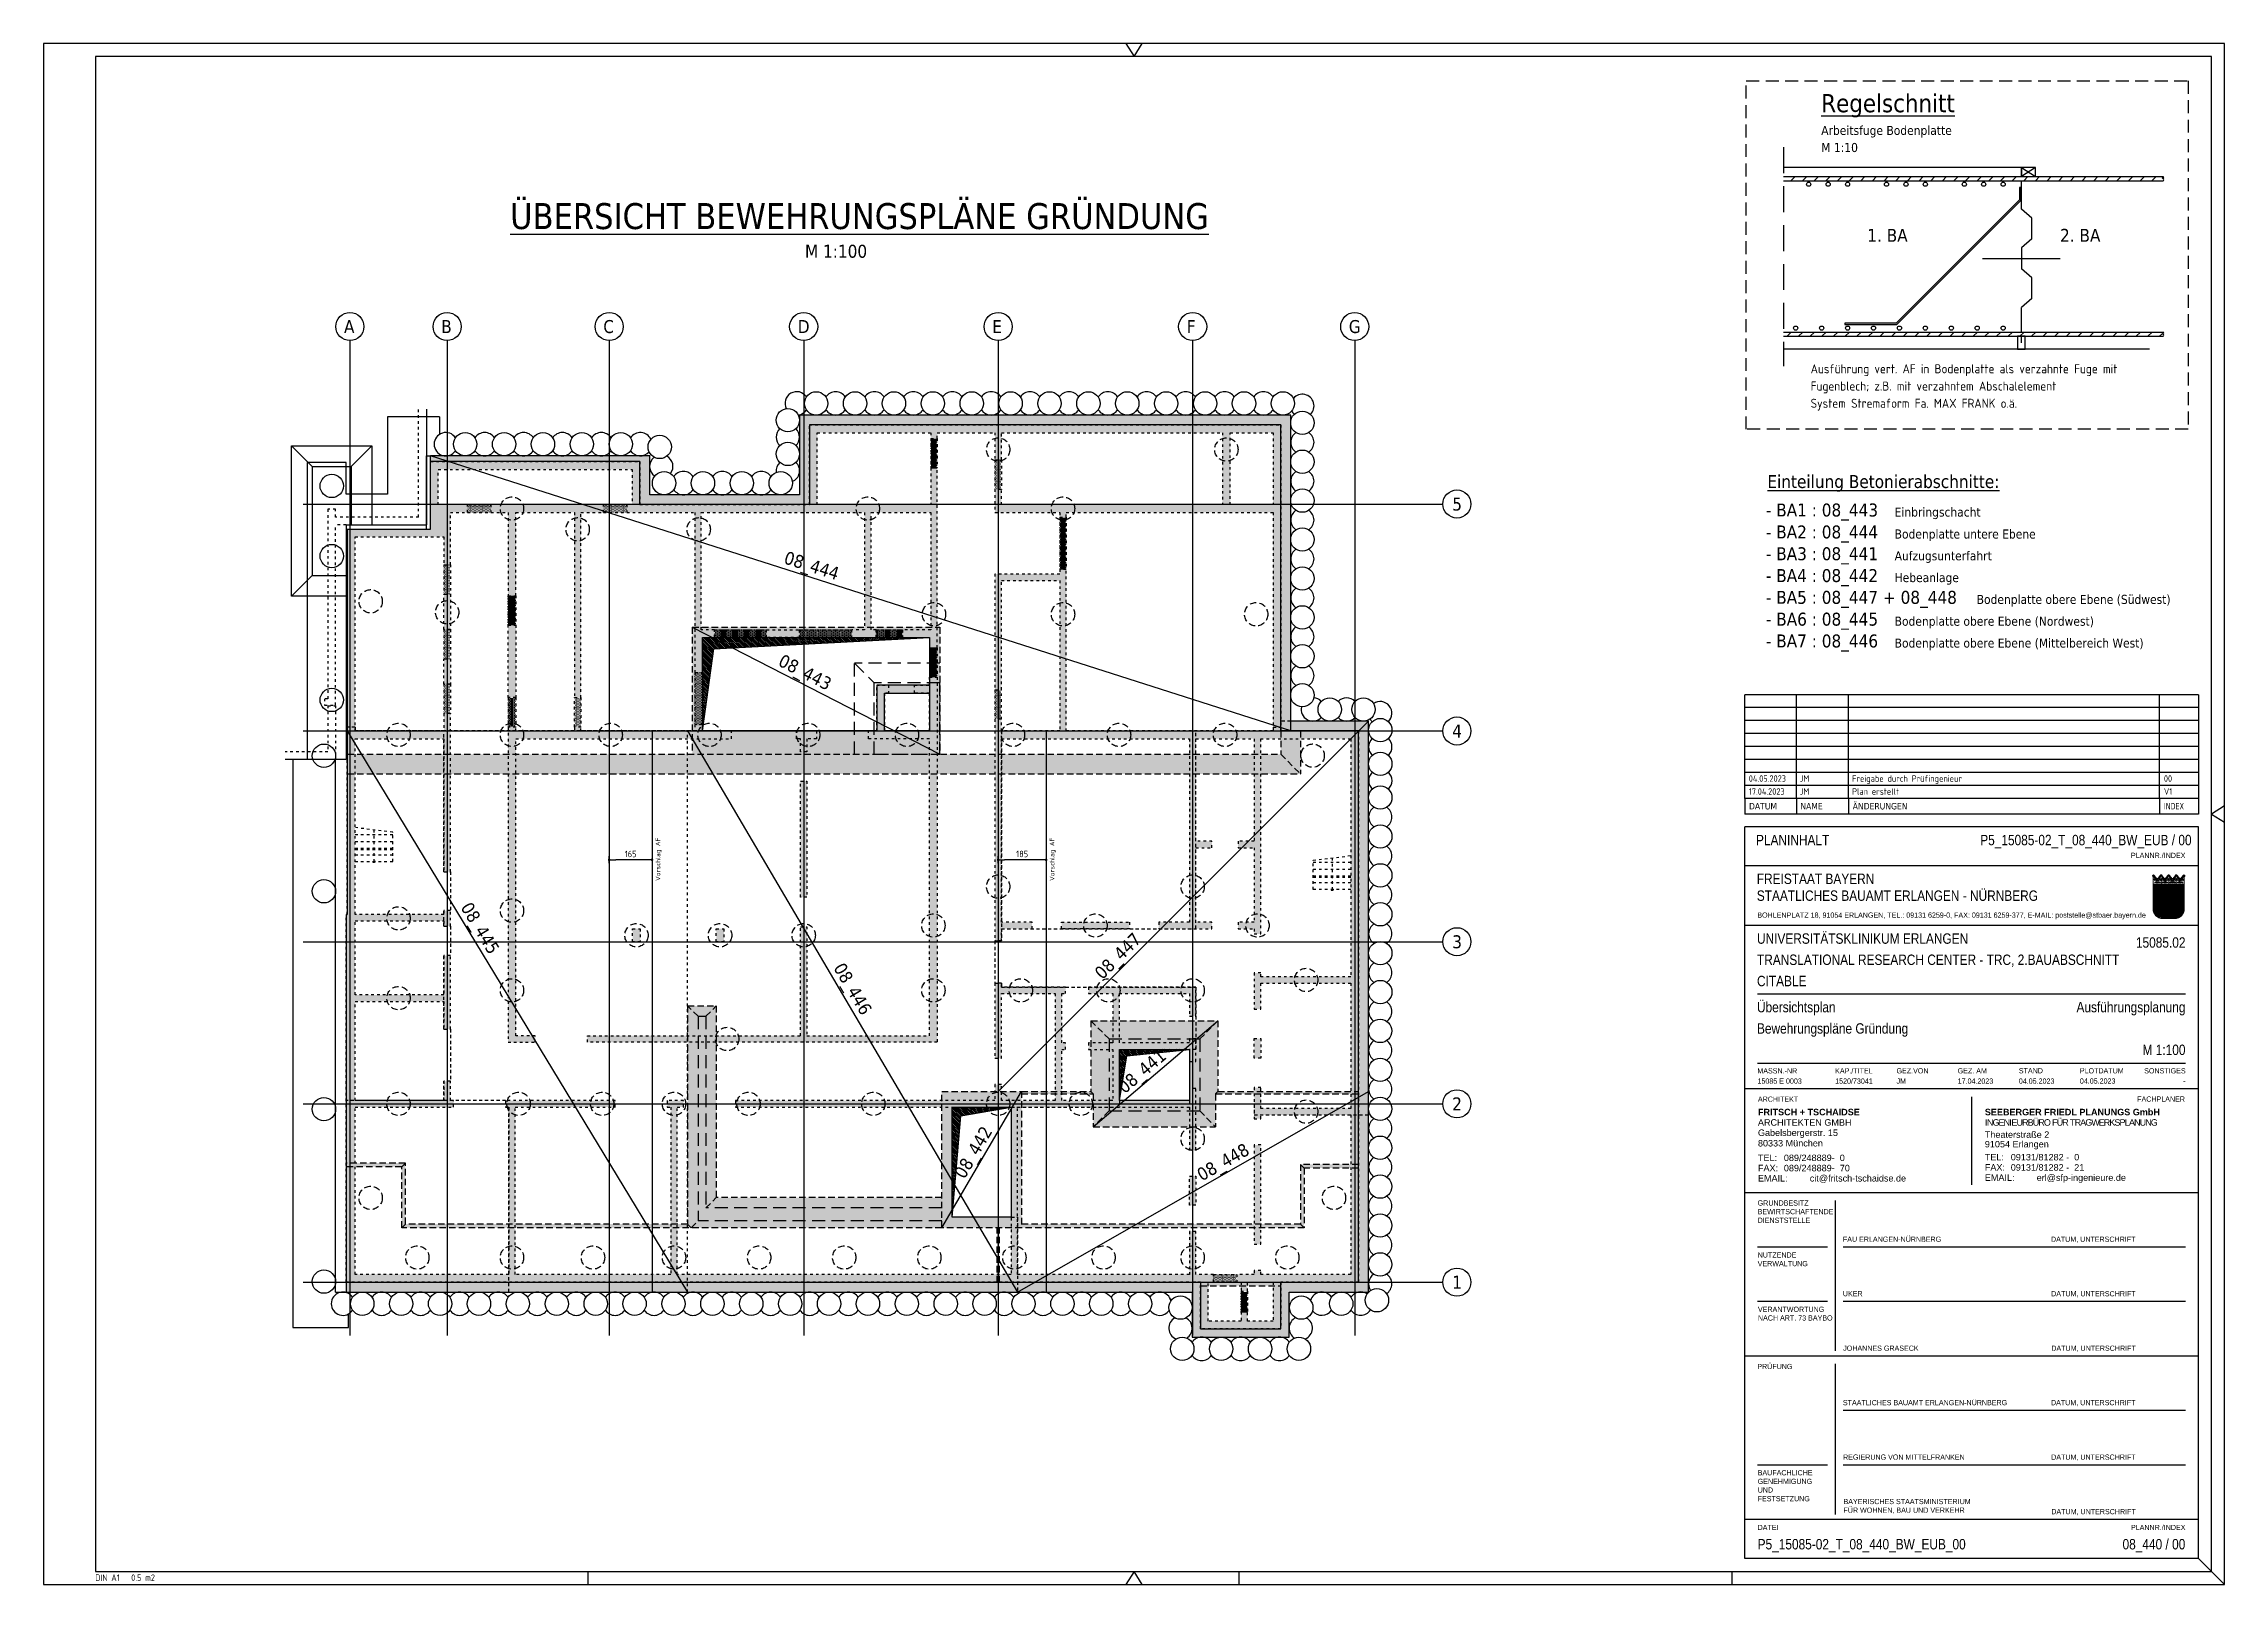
# Model space of a CAD drawing. Extents: x 0 to 84.1, y 0 to 59.4.
import ezdxf
from ezdxf.enums import TextEntityAlignment as Align

# ---------------------------------------------------------------- set-up
doc = ezdxf.new("R2010")
doc.units = 0
for name, pattern in [('AUSGEZOGEN', [1000.01, 1000, 0.01]), ('DASHEDX2', [1.5, 1, -0.5]), ('DOT', [0.175, 0.05, -0.125]), ('HIDDEN', [0.375, 0.25, -0.125]), ('HIDDEN2', [0.187, 0.125, -0.062]), ('PUNKT', [0.175, 0.05, -0.125]), ('STRICHLINIE', [0.75, 0.5, -0.25]), ('VERDECKT', [0.375, 0.25, -0.125]), ('VERDECKTX2', [0.75, 0.5, -0.25])]:
    doc.linetypes.add(name, pattern=pattern)
for name, color, linetype in [('2.UG', 7, 'Continuous'), ('40 A Plankopf Text F+T', 7, 'Continuous'), ('ACHSEN', 7, 'Continuous'), ('AFB', 7, 'Continuous'), ('AFU', 7, 'Continuous'), ('BET-ANS', 7, 'Continuous'), ('BETON', 7, 'Continuous'), ('Brüstung 2.UG', 7, 'Continuous'), ('DETAIL', 7, 'Continuous'), ('DRUEBER', 7, 'Continuous'), ('grau_dunkel', 7, 'Continuous'), ('grau_hell', 7, 'Continuous'), ('grau_mittel', 7, 'Continuous'), ('Gründungspfähle', 7, 'Continuous'), ('HILFE', 7, 'Continuous'), ('MASSE', 7, 'Continuous'), ('OBJEKT', 7, 'Continuous'), ('RAHMEN', 7, 'Continuous'), ('RND', 7, 'Continuous'), ('SCHRAFF', 7, 'Continuous'), ('SFP_Achsen', 7, 'Continuous'), ('SFP_Hilfe', 7, 'Continuous'), ('STAHL', 7, 'Continuous'), ('STEMPEL', 7, 'Continuous'), ('TEXT', 7, 'Continuous'), ('Verbau', 7, 'Continuous'), ('VERDECKT', 7, 'Continuous'), ('Versprung oberseitig', 7, 'Continuous')]:
    doc.layers.add(name, color=color, linetype=linetype)
doc.layers.add('NOPLOT', color=7, linetype='Continuous', plot=False)
doc.styles.add('ERSTELLTER_STIL_3', font='arial.ttf')
doc.styles.add('ERSTELLTER_STIL_4', font='arialbd.ttf')
doc.styles.add('helv', font='tahoma.ttf')
doc.styles.add('plankopf_ArialN', font='ARIALN.TTF')
doc.styles.add('txt', font='isocp.shx')
doc.linetypes.add('AFU_50K', pattern='A,0.15,["/",Standard,S=0.2,R=0,X=-0.01,Y=-0.1],0.07,["/",Standard,S=0.2,R=0,X=-0.01,Y=-0.1],0.15', length=0.37)
doc.linetypes.add('AFU_50L', pattern='A,0.75,["/",Standard,S=0.2,R=0,X=-0.01,Y=-0.1],0.07,["/",Standard,S=0.2,R=0,X=-0.01,Y=-0.1],0.75', length=1.57)
doc.dimstyles.new('DOT_I', dxfattribs={"dimtxt": 0.25, "dimasz": 0.25, "dimexe": 0.1, "dimexo": 0.3, "dimgap": 0.1, "dimtad": 1, "dimdec": 3, "dimzin": 3, "dimtxsty": 'txt', "dimblk": 'DOT', "dimblk1": 'DOT', "dimblk2": 'DOT', "dimsah": 1, "dimcen": 0.1, "dimse1": 1, "dimse2": 1, "dimazin": 0, "dimtfac": 1, "dimtdec": 4, "dimtix": 1, "dimtmove": 2, "dimatfit": 3, "dimfxl": 0, "dimtvp": 1, "dimtolj": 1, "dimtzin": 0, "dimarcsym": 0})
pattern_1 = [(0, (-322.07857, -163.97815), (8e-17, 0.254), [])]
pattern_2 = [(0, (-70.1123, 503.749893), (0.025, 0.05), [0, -0.05])]
pattern_3 = [(0, (-66.872914, 572.807545), (0.025, 0.05), [0, -0.05])]
pattern_4 = [(45, (-331.71065, 112.55916), (-0.2245064, 0.2245064), [])]

msp = doc.modelspace()

# ---------------------------------------------------------------- texts
at = {"style": 'plankopf_ArialN'}
msp.add_text('PLANNR./INDEX', height=0.2, dxfattribs=at).set_placement((82.597, 28.004), align=Align.RIGHT)
at = {"layer": 'BET-ANS', "style": 'plankopf_ArialN'}
for s, p in [('PLANINHALT', (66.037, 28.495)), ('P5_15085-02_T_08_440_BW_EUB / 00', (74.684, 28.496)), ('P5_15085-02_T_08_440_BW_EUB_00', (66.1, 1.349))]:
    msp.add_text(s, height=0.4, dxfattribs=at).set_placement(p)
at = {"layer": 'SFP_Achsen', "color": 6, "linetype": 'AUSGEZOGEN', "style": 'helv'}
for s, p in [('A', (11.584, 48.243)), ('B', (15.334, 48.243)), ('C', (21.584, 48.243)), ('D', (29.084, 48.243)), ('E', (36.584, 48.243)), ('F', (44.084, 48.243)), ('G', (50.334, 48.243)), ('5', (54.322, 41.399)), ('4', (54.322, 32.649)), ('3', (54.322, 24.524)), ('2', (54.322, 18.274)), ('1', (54.322, 11.399))]:
    msp.add_text(s, height=0.5, dxfattribs=at).set_placement(p)
at = {"layer": 'TEXT', "color": 5, "linetype": 'AUSGEZOGEN', "style": 'helv'}
for s, height, p in [('%%URegelschnitt', 0.7, (68.553, 56.755)), ('%%UÜBERSICHT BEWEHRUNGSPLÄNE GRÜNDUNG', 1, (17.991, 52.252))]:
    msp.add_text(s, height=height, dxfattribs=at).set_placement(p)
at = {"layer": 'TEXT', "color": 1, "linetype": 'AUSGEZOGEN'}
for s, style, p in [('Arbeitsfuge Bodenplatte', 'helv', (68.553, 55.88)), ('M 1:10', 'helv', (68.553, 55.221)), ('Ausführung vert. AF in Bodenplatte als verzahnte Fuge mit', 'txt', (68.144, 46.689)), ('Fugenblech; z.B. mit verzahntem Abschalelement ', 'txt', (68.144, 46.024)), ('System Stremaform Fa. MAX FRANK o.ä.', 'txt', (68.144, 45.359)), ('Einbringschacht', 'helv', (71.384, 41.166)), ('Bodenplatte untere Ebene', 'helv', (71.384, 40.319)), ('Aufzugsunterfahrt', 'helv', (71.384, 39.48)), ('Hebeanlage', 'helv', (71.384, 38.64)), ('Bodenplatte obere Ebene (Südwest)', 'helv', (74.548, 37.799)), ('Bodenplatte obere Ebene (Nordwest)', 'helv', (71.384, 36.958)), ('Bodenplatte obere Ebene (Mittelbereich West)', 'helv', (71.384, 36.116))]:
    msp.add_text(s, height=0.35, dxfattribs=dict(at, style=style)).set_placement(p)
at = {"layer": 'TEXT', "color": 6, "linetype": 'AUSGEZOGEN', "style": 'helv'}
for s, p in [('1. BA', (70.328, 51.759)), ('2. BA', (77.761, 51.759)), ('M 1:100', (29.362, 51.146)), ('%%UEinteilung Betonierabschnitte:', (66.475, 42.268)), ('- BA1 : 08_443', (66.416, 41.17)), ('- BA2 : 08_444', (66.416, 40.323)), ('- BA3 : 08_441', (66.416, 39.484)), ('- BA4 : 08_442', (66.416, 38.643)), ('- BA5 : 08_447 + 08_448 ', (66.416, 37.803)), ('- BA6 : 08_445', (66.416, 36.962)), ('- BA7 : 08_446', (66.416, 36.121))]:
    msp.add_text(s, height=0.5, dxfattribs=at).set_placement(p)
for s, rotation, p in [('08_444', 342.19539, (28.513, 39.373)), ('08_443', 332.68566, (28.29, 35.444)), ('08_445', 301.14042, (16.066, 26.101)), ('08_447', 44.75074, (40.829, 23.289)), ('08_446', 300.53832, (30.442, 23.769)), ('08_441', 40.38739, (41.687, 18.893)), ('08_442', 59.58556, (35.511, 15.599)), ('08_448', 29.72627, (44.663, 15.529))]:
    msp.add_text(s, height=0.5, rotation=rotation, dxfattribs=at).set_placement(p)
at = {"layer": 'TEXT', "color": 102, "linetype": 'AUSGEZOGEN', "style": 'txt'}
for p in [(23.782, 27.121), (38.982, 27.121)]:
    msp.add_text('Vorschlag AF', height=0.18, rotation=90, dxfattribs=at).set_placement(p)

# ---------------------------------------------------------------- blocks, each defined once
blk = doc.blocks.new('Bundeslandwappen')
at = {"lineweight": 9, "true_color": 0xffffff}
for points in [[(-5.75, 16.5), (-5.98, 16.5), (-5.98, 16.29), (-5.75, 16.29)], [(-5.09, 15.68), (-5.31, 15.68), (-5.31, 15.47), (-5.09, 15.47)], [(-3.49, 15.68), (-3.71, 15.68), (-3.71, 15.47), (-3.49, 15.47)], [(-2.82, 16.5), (-3.05, 16.5), (-3.05, 16.29), (-2.82, 16.29)], [(-2.15, 15.68), (-2.38, 15.68), (-2.38, 15.47), (-2.15, 15.47)], [(-0.56, 15.68), (-0.78, 15.68), (-0.78, 15.47), (-0.56, 15.47)], [(0.11, 16.5), (-0.11, 16.5), (-0.11, 16.29), (0.11, 16.29)], [(0.78, 15.68), (0.56, 15.68), (0.56, 15.47), (0.78, 15.47)], [(2.38, 15.68), (2.15, 15.68), (2.15, 15.47), (2.38, 15.47)], [(3.05, 16.5), (2.82, 16.5), (2.82, 16.29), (3.05, 16.29)], [(3.71, 15.68), (3.49, 15.68), (3.49, 15.47), (3.71, 15.47)], [(5.31, 15.68), (5.09, 15.68), (5.09, 15.47), (5.31, 15.47)], [(5.98, 16.5), (5.75, 16.5), (5.75, 16.29), (5.98, 16.29)]]:
    blk.add_hatch(color=7, dxfattribs=at).paths.add_polyline_path(points)
at = {"true_color": 0xffffff}
for points in [[(-5.34, 12.59), (-5.7, 12.59), (-5.7, 12.19), (-5.07, 11.96)], [(-3.57, 8.42), (-5.7, 9.18), (-5.7, 6.17), (-2.07, 4.88)], [(-1.42, 10.67), (-5.07, 11.96), (-3.57, 8.42), (0.08, 7.13)], [(0.86, 12.59), (-2.24, 12.59), (-1.42, 10.67), (2.23, 9.38)], [(3.96, 12.59), (1.66, 12.59), (4.37, 11.63)], [(5.7, 8.15), (2.23, 9.38), (3.73, 5.84), (5.7, 5.14)], [(5.7, 11.16), (4.37, 11.63), (5.7, 8.5)], [(-5.7, 6.14), (-5.7, 3.7, 0.041392), (-5.65, 3.14), (-4.21, 2.63)], [(-0.56, 1.34), (-4.21, 2.63), (-3.29, 0.45, 0.073774), (-2.3, 0.3), (-0.12, 0.3)], [(1.58, 3.59), (-2.07, 4.88), (-0.56, 1.34), (2.36, 0.3, 0.043654), (2.95, 0.36)], [(3.73, 5.84), (0.08, 7.13), (1.58, 3.59), (5.23, 2.29)]]:
    blk.add_hatch(color=7, dxfattribs=at).paths.add_polyline_path(points)
at = {"lineweight": 9}
h = blk.add_hatch(dxfattribs=at)
h.set_pattern_fill('ANSI31', color=256, scale=0.08, angle=315, style=0)
h.set_pattern_definition(pattern_1)
h.paths.add_polyline_path([(-5.07, 11.96), (-5.7, 12.19), (-5.7, 9.18), (-3.57, 8.42)])
h = blk.add_hatch(dxfattribs=at)
h.set_pattern_fill('ANSI31', color=256, scale=0.08, angle=315, style=0)
h.set_pattern_definition(pattern_1)
h.paths.add_polyline_path([(-2.24, 12.59), (-5.34, 12.59), (-5.07, 11.96), (-1.42, 10.67)])
h = blk.add_hatch(dxfattribs=at)
h.set_pattern_fill('ANSI31', color=256, scale=0.08, angle=315, style=0)
h.set_pattern_definition(pattern_1)
h.paths.add_polyline_path([(0.08, 7.13), (-3.57, 8.42), (-2.07, 4.88), (1.58, 3.59)])
h = blk.add_hatch(dxfattribs=at)
h.set_pattern_fill('ANSI31', color=256, scale=0.08, angle=315, style=0)
h.set_pattern_definition(pattern_1)
h.paths.add_polyline_path([(2.23, 9.38), (-1.42, 10.67), (0.08, 7.13), (3.73, 5.84)])
h = blk.add_hatch(dxfattribs=at)
h.set_pattern_fill('ANSI31', color=256, scale=0.08, angle=315, style=0)
h.set_pattern_definition(pattern_1)
h.paths.add_polyline_path([(4.37, 11.63), (1.66, 12.59), (0.86, 12.59), (2.23, 9.38), (5.7, 8.15), (5.7, 8.5)])
h = blk.add_hatch(dxfattribs=at)
h.set_pattern_fill('ANSI31', color=256, scale=0.08, angle=315, style=0)
h.set_pattern_definition(pattern_1)
h.paths.add_polyline_path([(5.7, 12.59), (3.96, 12.59), (4.37, 11.63), (5.7, 11.16)])
h = blk.add_hatch(dxfattribs=at)
h.set_pattern_fill('ANSI31', color=256, scale=0.08, angle=315, style=0)
h.set_pattern_definition(pattern_1)
h.paths.add_polyline_path([(-2.07, 4.88), (-5.7, 6.17), (-5.7, 6.14), (-4.21, 2.63), (-0.56, 1.34)])
h = blk.add_hatch(dxfattribs=at)
h.set_pattern_fill('ANSI31', color=256, scale=0.08, angle=315, style=0)
h.set_pattern_definition(pattern_1)
h.paths.add_polyline_path([(-4.21, 2.63), (-5.65, 3.14, 0.285055), (-3.29, 0.45)])
h = blk.add_hatch(dxfattribs=at)
h.set_pattern_fill('ANSI31', color=256, scale=0.08, angle=315, style=0)
h.set_pattern_definition(pattern_1)
h.paths.add_polyline_path([(-0.56, 1.34), (-0.12, 0.3), (2.3, 0.3, 0.004354), (2.36, 0.3)])
h = blk.add_hatch(dxfattribs=at)
h.set_pattern_fill('ANSI31', color=256, scale=0.08, angle=315, style=0)
h.set_pattern_definition(pattern_1)
h.paths.add_polyline_path([(5.31, 2.11), (5.23, 2.29), (1.58, 3.59), (2.95, 0.36, 0.22704)])
h = blk.add_hatch(dxfattribs=at)
h.set_pattern_fill('ANSI31', color=256, scale=0.08, angle=315, style=0)
h.set_pattern_definition(pattern_1)
h.paths.add_polyline_path([(5.7, 5.14), (3.73, 5.84), (5.23, 2.29), (5.37, 2.24, 0.111178), (5.7, 3.7)])
for p, q in [((-6, 16.1), (-6, 3.7)), ((-6, 13.29), (6, 13.29)), ((-6, 12.94), (6, 12.94)), ((-5.7, 12.59), (-5.7, 3.7)), ((-5.7, 12.59), (5.7, 12.59)), ((-5.7, 12.19), (5.7, 8.15)), ((-5.7, 9.18), (5.7, 5.14)), ((-5.64, 14.97), (-5.64, 15.18)), ((-5.61, 16.59), (-5.62, 16.68)), ((-5.34, 12.59), (-0.12, 0.3)), ((-5.33, 15.19), (-5.33, 15.05)), ((-4.68, 14.54), (-5.26, 14.54)), ((-4.12, 14.54), (-3.54, 14.54)), ((-3.47, 15.19), (-3.47, 15.05)), ((-3.36, 13.9), (-2.93, 14.17)), ((-2.93, 13.63), (-3.36, 13.9)), ((-3.19, 16.59), (-3.18, 16.67)), ((-3.16, 14.97), (-3.16, 15.18)), ((-2.93, 15.58), (-2.93, 14.47)), ((-2.93, 14.17), (-2.5, 13.9)), ((-2.5, 13.9), (-2.93, 13.63)), ((-2.71, 14.97), (-2.71, 15.18)), ((-2.68, 16.59), (-2.69, 16.67)), ((-2.4, 15.19), (-2.4, 15.05)), ((-1.74, 14.54), (-2.32, 14.54)), ((-2.24, 12.59), (2.95, 0.36)), ((-1.19, 14.54), (-0.61, 14.54)), ((-0.54, 15.19), (-0.54, 15.05)), ((0, 14.17), (-0.43, 13.9)), ((-0.43, 13.9), (0, 13.63)), ((-0.25, 16.59), (-0.24, 16.67)), ((-0.22, 14.97), (-0.22, 15.18)), ((0, 15.58), (0, 14.47)), ((0.43, 13.9), (0, 14.17)), ((0, 13.63), (0.43, 13.9)), ((0.22, 14.97), (0.22, 15.18)), ((0.25, 16.59), (0.24, 16.67)), ((0.54, 15.19), (0.54, 15.05)), ((1.19, 14.54), (0.61, 14.54)), ((0.86, 12.59), (5.31, 2.11)), ((1.66, 12.59), (5.7, 11.16)), ((1.74, 14.54), (2.32, 14.54)), ((2.4, 15.19), (2.4, 15.05)), ((2.93, 14.17), (2.5, 13.9)), ((2.5, 13.9), (2.93, 13.63)), ((2.68, 16.59), (2.69, 16.67)), ((2.71, 14.97), (2.71, 15.18)), ((2.93, 15.58), (2.93, 14.47)), ((3.36, 13.9), (2.93, 14.17)), ((2.93, 13.63), (3.36, 13.9)), ((3.16, 14.97), (3.16, 15.18)), ((3.19, 16.59), (3.18, 16.67)), ((3.47, 15.19), (3.47, 15.05)), ((4.12, 14.54), (3.54, 14.54)), ((3.96, 12.59), (5.7, 8.5)), ((4.68, 14.54), (5.26, 14.54)), ((5.33, 15.19), (5.33, 15.05)), ((5.61, 16.59), (5.62, 16.68)), ((5.64, 14.97), (5.64, 15.18)), ((5.7, 3.7), (5.7, 12.59)), ((6, 3.7), (6, 16.1)), ((-5.7, 6.17), (5.37, 2.24)), ((-5.7, 6.14), (-3.29, 0.45)), ((-5.66, 3.14), (2.36, 0.3)), ((-2.3, 0.3), (2.3, 0.3)), ((-2.3, 0), (2.3, 0))]:
    blk.add_line(p, q, dxfattribs=at)
for points in [[(-5.75, 16.29), (-5.98, 16.29), (-5.98, 16.5), (-5.75, 16.5)], [(-5.09, 15.47), (-5.31, 15.47), (-5.31, 15.68), (-5.09, 15.68)], [(-4.07, 13.71), (-4.83, 13.71), (-4.83, 14.1), (-4.07, 14.1)], [(-3.71, 15.47), (-3.49, 15.47), (-3.49, 15.68), (-3.71, 15.68)], [(-2.82, 16.29), (-3.05, 16.29), (-3.05, 16.5), (-2.82, 16.5)], [(-2.15, 15.47), (-2.38, 15.47), (-2.38, 15.68), (-2.15, 15.68)], [(-1.8, 13.71), (-1.04, 13.71), (-1.04, 14.1), (-1.8, 14.1)], [(-0.78, 15.47), (-0.56, 15.47), (-0.56, 15.68), (-0.78, 15.68)], [(0.11, 16.29), (-0.11, 16.29), (-0.11, 16.5), (0.11, 16.5)], [(0.78, 15.47), (0.56, 15.47), (0.56, 15.68), (0.78, 15.68)], [(1.8, 13.71), (1.04, 13.71), (1.04, 14.1), (1.8, 14.1)], [(2.15, 15.47), (2.38, 15.47), (2.38, 15.68), (2.15, 15.68)], [(3.05, 16.29), (2.82, 16.29), (2.82, 16.5), (3.05, 16.5)], [(3.71, 15.47), (3.49, 15.47), (3.49, 15.68), (3.71, 15.68)], [(4.07, 13.71), (4.83, 13.71), (4.83, 14.1), (4.07, 14.1)], [(5.09, 15.47), (5.31, 15.47), (5.31, 15.68), (5.09, 15.68)], [(5.75, 16.29), (5.98, 16.29), (5.98, 16.5), (5.75, 16.5)]]:
    blk.add_lwpolyline(points, close=True, dxfattribs=at)
for centre in [(-5.28, 13.9), (-3.71, 13.9), (-2.2, 13.9), (-0.68, 13.9), (0.68, 13.9), (2.2, 13.9), (3.71, 13.9), (5.28, 13.9)]:
    blk.add_circle(centre, 0.123, dxfattribs=at)
for centre, radius, start, end in [((-2.93, 16.58), 0.264, 24.0166, 155.34093), ((0, 16.58), 0.264, 24.0166, 155.34093), ((2.93, 16.58), 0.264, 24.0166, 155.34093), ((-5.89, 16.45), 0.362, 44.66814, 253.11831), ((-5.67, 16.67), 0.05, 6.6615, 44.66814), ((-5.49, 15.18), 0.157, 3.2756, 179.55206), ((-5.19, 14.99), 0.453, 182.83284, 261.30427), ((-5.56, 16.59), 0.05, 186.6615, 265.62087), ((-5.42, 15.99), 0.179, 74.78828, 15.13561), ((-5.59, 16.26), 0.281, 346.02321, 85.62087), ((-5.36, 16.21), 0.05, 254.78828, 346.02321), ((-5.26, 15.23), 0.191, 249.63581, 3.08566), ((-5.2, 16.05), 0.05, 93.06329, 195.13561), ((-5.19, 15.87), 0.224, 350.95424, 93.06329), ((-5.02, 15.24), 0.05, 82.94673, 183.08566), ((-4.99, 15.54), 0.249, 262.94673, 77.88554), ((-4.92, 15.83), 0.05, 170.95424, 257.88554), ((-4.62, 14.89), 0.224, 71.40005, 0), ((-4.71, 14.85), 0.312, 275.96495, 353.97732), ((-4.4, 15.24), 0.208, 317.07745, 222.92255), ((-4.18, 14.89), 0.224, 180, 108.59995), ((-4.09, 14.85), 0.312, 186.02268, 264.03505), ((-3.81, 15.54), 0.249, 102.11446, 277.05327), ((-3.88, 15.83), 0.05, 282.11446, 9.04576), ((-3.61, 15.87), 0.224, 86.93671, 189.04576), ((-3.78, 15.24), 0.05, 356.91434, 97.05327), ((-3.54, 15.23), 0.191, 176.91434, 290.36419), ((-3.6, 16.05), 0.05, 344.86439, 86.93671), ((-3.38, 15.99), 0.179, 164.86439, 105.21172), ((-3.61, 14.99), 0.453, 278.69573, 357.16716), ((-3.21, 16.26), 0.281, 94.37913, 193.97679), ((-3.44, 16.21), 0.05, 193.97679, 285.21172), ((-3.31, 15.18), 0.157, 0.44794, 176.7244), ((-3.24, 16.59), 0.05, 274.37913, 353.3385), ((-3.13, 16.67), 0.05, 155.22882, 173.3385), ((-2.55, 15.18), 0.157, 3.2756, 179.55206), ((-2.26, 14.99), 0.453, 182.83284, 261.30427), ((-2.74, 16.66), 0.05, 6.6615, 24.0166), ((-2.63, 16.59), 0.05, 186.6615, 265.62087), ((-2.49, 15.99), 0.179, 74.78828, 15.13561), ((-2.65, 16.26), 0.281, 346.02321, 85.62087), ((-2.43, 16.21), 0.05, 254.78828, 346.02321), ((-2.33, 15.23), 0.191, 249.63581, 3.08566), ((-2.27, 16.05), 0.05, 93.06329, 195.13561), ((-2.26, 15.87), 0.224, 350.95424, 93.06329), ((-2.09, 15.24), 0.05, 82.94673, 183.08566), ((-2.05, 15.54), 0.249, 262.94673, 77.88554), ((-1.99, 15.83), 0.05, 170.95424, 257.88554), ((-1.69, 14.89), 0.224, 71.40005, 0), ((-1.78, 14.85), 0.312, 275.96495, 353.97732), ((-1.47, 15.24), 0.208, 317.07745, 222.92255), ((-1.24, 14.89), 0.224, 180, 108.59995), ((-1.16, 14.85), 0.312, 186.02268, 264.03505), ((-0.88, 15.54), 0.249, 102.11446, 277.05327), ((-0.94, 15.83), 0.05, 282.11446, 9.04576), ((-0.67, 15.87), 0.224, 86.93671, 189.04576), ((-0.84, 15.24), 0.05, 356.91434, 97.05327), ((-0.6, 15.23), 0.191, 176.91434, 290.36419), ((-0.66, 16.05), 0.05, 344.86439, 86.93671), ((-0.44, 15.99), 0.179, 164.86439, 105.21172), ((-0.68, 14.99), 0.453, 278.69573, 357.16716), ((-0.28, 16.26), 0.281, 94.37913, 193.97679), ((-0.5, 16.21), 0.05, 193.97679, 285.21172), ((-0.38, 15.18), 0.157, 0.44794, 176.7244), ((-0.3, 16.59), 0.05, 274.37913, 353.3385), ((-0.19, 16.67), 0.05, 155.22882, 173.3385), ((0.38, 15.18), 0.157, 3.2756, 179.55206), ((0.68, 14.99), 0.453, 182.83284, 261.30427), ((0.19, 16.66), 0.05, 6.6615, 24.0166), ((0.3, 16.59), 0.05, 186.6615, 265.62087), ((0.44, 15.99), 0.179, 74.78828, 15.13561), ((0.28, 16.26), 0.281, 346.02321, 85.62087), ((0.5, 16.21), 0.05, 254.78828, 346.02321), ((0.6, 15.23), 0.191, 249.63581, 3.08566), ((0.66, 16.05), 0.05, 93.06329, 195.13561), ((0.67, 15.87), 0.224, 350.95424, 93.06329), ((0.84, 15.24), 0.05, 82.94673, 183.08566), ((0.88, 15.54), 0.249, 262.94673, 77.88554), ((0.94, 15.83), 0.05, 170.95424, 257.88554), ((1.24, 14.89), 0.224, 71.40005, 0), ((1.16, 14.85), 0.312, 275.96495, 353.97732), ((1.47, 15.24), 0.208, 317.07745, 222.92255), ((1.69, 14.89), 0.224, 180, 108.59995), ((1.78, 14.85), 0.312, 186.02268, 264.03505), ((2.05, 15.54), 0.249, 102.11446, 277.05327), ((1.99, 15.83), 0.05, 282.11446, 9.04576), ((2.26, 15.87), 0.224, 86.93671, 189.04576), ((2.09, 15.24), 0.05, 356.91434, 97.05327), ((2.33, 15.23), 0.191, 176.91434, 290.36419), ((2.27, 16.05), 0.05, 344.86439, 86.93671), ((2.49, 15.99), 0.179, 164.86439, 105.21172), ((2.26, 14.99), 0.453, 278.69573, 357.16716), ((2.65, 16.26), 0.281, 94.37913, 193.97679), ((2.43, 16.21), 0.05, 193.97679, 285.21172), ((2.55, 15.18), 0.157, 0.44794, 176.7244), ((2.63, 16.59), 0.05, 274.37913, 353.3385), ((2.74, 16.67), 0.05, 155.22882, 173.3385), ((3.31, 15.18), 0.157, 3.2756, 179.55206), ((3.61, 14.99), 0.453, 182.83284, 261.30427), ((3.13, 16.66), 0.05, 6.6615, 24.0166), ((3.24, 16.59), 0.05, 186.6615, 265.62087), ((3.38, 15.99), 0.179, 74.78828, 15.13561), ((3.21, 16.26), 0.281, 346.02321, 85.62087), ((3.44, 16.21), 0.05, 254.78828, 346.02321), ((3.54, 15.23), 0.191, 249.63581, 3.08566), ((3.6, 16.05), 0.05, 93.06329, 195.13561), ((3.61, 15.87), 0.224, 350.95424, 93.06329), ((3.78, 15.24), 0.05, 82.94673, 183.08566), ((3.81, 15.54), 0.249, 262.94673, 77.88554), ((3.88, 15.83), 0.05, 170.95424, 257.88554), ((4.18, 14.89), 0.224, 71.40005, 0), ((4.09, 14.85), 0.312, 275.96495, 353.97732), ((4.4, 15.24), 0.208, 317.07745, 222.92255), ((4.62, 14.89), 0.224, 180, 108.59995), ((4.71, 14.85), 0.312, 186.02268, 264.03505), ((4.99, 15.54), 0.249, 102.11446, 277.05327), ((4.92, 15.83), 0.05, 282.11446, 9.04576), ((5.19, 15.87), 0.224, 86.93671, 189.04576), ((5.02, 15.24), 0.05, 356.91434, 97.05327), ((5.26, 15.23), 0.191, 176.91434, 290.36419), ((5.2, 16.05), 0.05, 344.86439, 86.93671), ((5.42, 15.99), 0.179, 164.86439, 105.21172), ((5.19, 14.99), 0.453, 278.69573, 357.16716), ((5.59, 16.26), 0.281, 94.37913, 193.97679), ((5.36, 16.21), 0.05, 193.97679, 285.21172), ((5.49, 15.18), 0.157, 0.44794, 176.7244), ((5.56, 16.59), 0.05, 274.37913, 353.3385), ((5.67, 16.67), 0.05, 135.33186, 173.3385), ((5.89, 16.45), 0.362, 286.88169, 135.33186), ((-2.3, 3.7), 3.7, 180, 270), ((-2.3, 3.7), 3.4, 180, 270), ((2.3, 3.7), 3.7, 270, 0), ((2.3, 3.7), 3.4, 270, 0)]:
    blk.add_arc(centre, radius, start, end, dxfattribs=at)
blk = doc.blocks.new('Plankopf_PU')
for p, q in [((-18.5, 25.4), (-18.5, 27.7)), ((-1, 27.7), (-18.5, 27.7)), ((-1, 27.7), (-18.5, 27.7)), ((-1, 25.4), (-1, 27.7)), ((-1, 25.4), (-18.5, 25.4)), ((-1, 25.4), (-18.5, 25.4)), ((-18.5, 19.1), (-18.5, 25.4)), ((-1, 19.1), (-1, 25.4)), ((-1.5, 22.75), (-18, 22.75)), ((-18, 20.1), (-1.5, 20.1)), ((-18.5, 15.1), (-18.5, 19.1)), ((-1, 19.1), (-18.5, 19.1)), ((-9.75, 18.8), (-9.75, 15.4)), ((-1, 15.1), (-1, 19.1)), ((-1, 15.1), (-18.5, 15.1)), ((-1, 15.1), (-18.5, 15.1)), ((-18.5, 8.8), (-18.5, 15.1)), ((-15, 9), (-15, 14.8)), ((-1, 8.8), (-1, 15.1)), ((-15.3, 13), (-18, 13)), ((-1.5, 13), (-14.7, 13)), ((-15.3, 10.9), (-18, 10.9)), ((-1.5, 10.9), (-14.7, 10.9)), ((-18.5, 2.5), (-18.5, 8.8)), ((-1, 8.8), (-18.5, 8.8)), ((-15, 2.7), (-15, 8.5)), ((-1, 2.5), (-1, 8.8)), ((-1.5, 6.7), (-14.7, 6.7)), ((-15.3, 4.6), (-18, 4.6)), ((-1.5, 4.6), (-14.7, 4.6)), ((-1, 2.5), (-18.5, 2.5)), ((-18.5, 1), (-18.5, 2.5)), ((-1, 2.5), (-18.5, 2.5)), ((-1, 1), (-1, 2.5)), ((-1, 1), (-18.5, 1))]:
    blk.add_line(p, q)
at = {"xscale": 0.1, "yscale": 0.1, "zscale": 0.1}
blk.add_blockref('Bundeslandwappen', (-2.148, 25.669), dxfattribs=at)
at = {"linetype": 'AUSGEZOGEN', "lineweight": 35, "style": 'plankopf_ArialN'}
for s, height, p in [('FREISTAAT BAYERN', 0.4, (-18.032, 27.401)), ('PRÜFUNG', 0.2, (-18.013, 8.5))]:
    blk.add_text(s, height=height, dxfattribs=at).set_placement(p, align=Align.TOP_LEFT)
blk.add_text('STAATLICHES BAUAMT ERLANGEN - NÜRNBERG', height=0.4, dxfattribs=at).set_placement((-18.032, 26.552), align=Align.MIDDLE_LEFT)
at = {"style": 'plankopf_ArialN'}
for s, p in [('BOHLENPLATZ 18, 91054 ERLANGEN, TEL.: 09131 6259-0, FAX: 09131 6259-377, E-MAIL: poststelle@stbaer.bayern.de', (-18.012, 25.702)), ('MASSN.-NR', (-18.011, 19.698)), ('KAP./TITEL', (-15.01, 19.698)), ('GEZ.VON', (-12.644, 19.7)), ('GEZ. AM', (-10.286, 19.7)), ('STAND', (-7.927, 19.702)), ('PLOTDATUM', (-5.574, 19.7)), ('FAU ERLANGEN-NÜRNBERG', (-14.712, 13.207)), ('DATUM, UNTERSCHRIFT', (-6.687, 13.207)), ('UKER', (-14.712, 11.107)), ('DATUM, UNTERSCHRIFT', (-6.68, 11.106)), ('JOHANNES GRASECK', (-14.7, 9.005)), ('DATUM, UNTERSCHRIFT', (-6.675, 9.005)), ('STAATLICHES BAUAMT ERLANGEN-NÜRNBERG', (-14.712, 6.907)), ('DATUM, UNTERSCHRIFT', (-6.687, 6.907)), ('REGIERUNG VON MITTELFRANKEN', (-14.705, 4.806)), ('DATUM, UNTERSCHRIFT', (-6.68, 4.806)), ('DATUM, UNTERSCHRIFT', (-6.675, 2.705)), ('DATEI', (-18.002, 2.095))]:
    blk.add_text(s, height=0.2, dxfattribs=at).set_placement(p)
for s, p in [('SONSTIGES', (-1.493, 19.7)), ('PLANNR./INDEX', (-1.501, 2.095))]:
    blk.add_text(s, height=0.2, dxfattribs=at).set_placement(p, align=Align.RIGHT)
at = {"linetype": 'AUSGEZOGEN', "lineweight": 35, "style": 'plankopf_ArialN'}
blk.add_text('ARCHITEKT', height=0.2, dxfattribs=at).set_placement((-17.989, 18.607))
blk.add_text('FACHPLANER', height=0.2, dxfattribs=at).set_placement((-1.52, 18.611), align=Align.RIGHT)
at = {"insert": (-5.574, 19.303), "char_height": 0.2, "attachment_point": 7, "style": 'plankopf_ArialN'}
blk.add_mtext('04.05.2023', dxfattribs=at)
at = {"char_height": 0.2, "attachment_point": 1, "style": 'plankopf_ArialN'}
for s, insert, width in [('GRUNDBESITZ\\PBEWIRTSCHAFTENDE DIENSTSTELLE', (-18, 14.804), 2.5), ('NUTZENDE^JVERWALTUNG', (-17.998, 12.8), 2.69843), ('VERANTWORTUNG  NACH ART. 73 BAYBO', (-17.988, 10.705), 2.68768), ('BAUFACHLICHE GENEHMIGUNG UND FESTSETZUNG', (-17.998, 4.404), 2.2311), ('BAYERISCHES STAATSMINISTERIUM ^JFÜR WOHNEN, BAU UND VERKEHR', (-14.689, 3.294), 9.29412)]:
    blk.add_mtext(s, dxfattribs=dict(at, insert=insert, width=width))
at = {"style": 'plankopf_ArialN'}
for tag, p in [('PROJEKTBEZEICHNUNGZ1', (-18.025, 24.578)), ('PROJEKTBEZEICHNUNGZ2', (-18.025, 23.761)), ('PROJEKTBEZEICHNUNGZ3', (-18.025, 22.941))]:
    blk.add_attdef(tag, text='', height=0.4, dxfattribs=at).set_placement(p, align=Align.BOTTOM_LEFT)
for tag, p in [('GEB.-NR', (-1.5, 24.946)), ('0.000X', (-1.507, 1.749))]:
    blk.add_attdef(tag, text='', height=0.4, dxfattribs=at).set_placement(p, align=Align.TOP_RIGHT)
for tag, p, height in [('PLANINHALTZ1', (-18.025, 22.055), 0.4), ('PLANINHALTZ2', (-18.025, 21.232), 0.4), ('PLANINHALTZ3', (-18.025, 20.409), 0.4), ('MASSN.-NR', (-18.005, 19.303), 0.2), ('KAPITEL/TITEL', (-15.01, 19.303), 0.2), ('GEZ_VON', (-12.644, 19.303), 0.2), ('GEZ_AM', (-10.286, 19.303), 0.2), ('STAND', (-7.927, 19.303), 0.2)]:
    blk.add_attdef(tag, p, '', height=height, dxfattribs=at)
for tag, height, p in [('PLANUNGSPHASE', 0.4, (-1.5, 22.055)), ('PROJEKTKATEGORIE', 0.4, (-1.5, 21.232)), ('MAßSTAB', 0.4, (-1.5, 20.409)), ('SONSTIGES', 0.2, (-1.5, 19.303))]:
    blk.add_attdef(tag, text='', height=height, dxfattribs=at).set_placement(p, align=Align.RIGHT)
at = {"layer": '40 A Plankopf Text F+T', "color": 7, "linetype": 'Continuous', "lineweight": 13, "char_height": 0.25, "attachment_point": 7}
for s, insert, style in [('\\A1;ARCHITEKTEN GMBH', (-17.988, 17.68), 'ERSTELLTER_STIL_3'), ('\\A1;FRITSCH + TSCHAIDSE ', (-17.988, 18.081), 'ERSTELLTER_STIL_4'), ('\\A1;SEEBERGER FRIEDL PLANUNGS GmbH', (-9.238, 18.081), 'ERSTELLTER_STIL_4'), ('\\A1;{\\T0.8;INGENIEURBÜRO FÜR TRAGWERKSPLANUNG}', (-9.238, 17.68), 'ERSTELLTER_STIL_3'), ('\\A1;80333 München', (-17.988, 16.879), 'ERSTELLTER_STIL_3'), ('\\A1;Gabelsbergerstr. 15', (-17.988, 17.212), 'ERSTELLTER_STIL_3'), ('\\A1;Theaterstraße 2', (-9.238, 17.212), 'ERSTELLTER_STIL_3'), ('\\A1;91054 Erlangen', (-9.238, 16.771), 'ERSTELLTER_STIL_3')]:
    blk.add_mtext(s, dxfattribs=dict(at, insert=insert, style=style))
at = {"layer": '40 A Plankopf Text F+T', "color": 7, "linetype": 'Continuous', "lineweight": 13, "char_height": 0.25, "attachment_point": 7, "line_spacing_factor": 0.945293, "style": 'ERSTELLTER_STIL_3'}
for s, insert in [('\\A1;TEL: ^I089/248889-  0\\PFAX: ^I089/248889-  70\\PEMAIL: ^Icit@fritsch-tschaidse.de', (-17.988, 15.481)), ('\\A1;TEL: ^I09131/81282 -  0\\PFAX: ^I09131/81282 -  21\\PEMAIL: ^Ierl@sfp-ingenieure.de', (-9.238, 15.481))]:
    blk.add_mtext(s, dxfattribs=dict(at, insert=insert))
blk = doc.blocks.new('Plankopf-ER')
at = {"layer": 'RAHMEN', "color": 7, "linetype": 'Continuous'}
for p, q in [((-0.5, 4.6), (-18, 4.6)), ((-18, 4.1), (-18, 4.6)), ((-16, 4.1), (-16, 4.6)), ((-14, 4.1), (-14, 4.6)), ((-2, 4.1), (-2, 4.6)), ((-0.5, 4.6), (-0.5, 4.1)), ((-0.5, 4.1), (-18, 4.1)), ((-18, 3.6), (-18, 4.1)), ((-0.5, 3.6), (-18, 3.6)), ((-18, 3.1), (-18, 3.6)), ((-16, 3.6), (-16, 4.1)), ((-16, 3.1), (-16, 3.6)), ((-14, 3.6), (-14, 4.1)), ((-14, 3.1), (-14, 3.6)), ((-2, 3.6), (-2, 4.1)), ((-2, 3.1), (-2, 3.6)), ((-0.5, 4.1), (-0.5, 3.6)), ((-0.5, 3.6), (-0.5, 3.1)), ((-0.5, 3.1), (-18, 3.1)), ((-18, 2.6), (-18, 3.1)), ((-0.5, 2.6), (-18, 2.6)), ((-18, 2.1), (-18, 2.6)), ((-16, 2.6), (-16, 3.1)), ((-16, 2.1), (-16, 2.6)), ((-14, 2.6), (-14, 3.1)), ((-14, 2.1), (-14, 2.6)), ((-2, 2.6), (-2, 3.1)), ((-2, 2.1), (-2, 2.6)), ((-0.5, 3.1), (-0.5, 2.6)), ((-0.5, 2.6), (-0.5, 2.1)), ((-0.5, 2.1), (-18, 2.1)), ((-18, 1.6), (-18, 2.1)), ((-16, 1.6), (-16, 2.1)), ((-14, 1.6), (-14, 2.1)), ((-2, 1.6), (-2, 2.1)), ((-0.5, 2.1), (-0.5, 1.6)), ((-0.5, 1.6), (-18, 1.6)), ((-18, 1.1), (-18, 1.6)), ((-0.5, 1.1), (-18, 1.1)), ((-18, 0.6), (-18, 1.1)), ((-16, 1.1), (-16, 1.6)), ((-16, 0.6), (-16, 1.1)), ((-14, 1.1), (-14, 1.6)), ((-14, 0.6), (-14, 1.1)), ((-2, 1.1), (-2, 1.6)), ((-2, 0.6), (-2, 1.1)), ((-0.5, 1.6), (-0.5, 1.1)), ((-0.5, 1.1), (-0.5, 0.6)), ((-0.5, 0.6), (-18, 0.6)), ((-18, 0.6), (-18, 0)), ((-0.5, 0), (-18, 0)), ((-16, 0.6), (-16, 0)), ((-14, 0.6), (-14, 0)), ((-2, 0.6), (-2, 0)), ((-0.5, 0.6), (-0.5, 0))]:
    blk.add_line(p, q, dxfattribs=at)
at = {"layer": 'RAHMEN', "color": 7, "linetype": 'Continuous', "style": 'txt'}
for tag, p in [('INDEX-D8', (-17.841, 4.242)), ('INDEX-N8', (-15.876, 4.242)), ('INDEX-X8', (-13.857, 4.242)), ('INDEX8', (-1.833, 4.242)), ('INDEX-D7', (-17.841, 3.742)), ('INDEX-D6', (-17.841, 3.242)), ('INDEX-N7', (-15.876, 3.742)), ('INDEX-N6', (-15.876, 3.242)), ('INDEX-X7', (-13.857, 3.742)), ('INDEX-X6', (-13.857, 3.242)), ('INDEX7', (-1.833, 3.742)), ('INDEX6', (-1.833, 3.242)), ('INDEX-D5', (-17.841, 2.742)), ('INDEX-N5', (-15.876, 2.742)), ('INDEX-X5', (-13.857, 2.742)), ('INDEX5', (-1.833, 2.742)), ('INDEX-D4', (-17.841, 2.242)), ('INDEX-D3', (-17.841, 1.742)), ('INDEX-N4', (-15.876, 2.242)), ('INDEX-N3', (-15.876, 1.742)), ('INDEX-X4', (-13.857, 2.242)), ('INDEX-X3', (-13.857, 1.742)), ('INDEX4', (-1.833, 2.242)), ('INDEX3', (-1.833, 1.742)), ('INDEX-D2', (-17.841, 1.242)), ('INDEX-D1', (-17.841, 0.742)), ('INDEX-N2', (-15.876, 1.242)), ('INDEX-N1', (-15.876, 0.742)), ('INDEX-X2', (-13.857, 1.242)), ('INDEX-X1', (-13.857, 0.742)), ('INDEX2', (-1.833, 1.242)), ('INDEX1', (-1.833, 0.742))]:
    blk.add_attdef(tag, p, '', height=0.25, dxfattribs=at)
at = {"layer": 'STEMPEL', "color": 7, "linetype": 'Continuous', "style": 'helv'}
for s, p in [('DATUM', (-17.833, 0.176)), ('NAME', (-15.853, 0.176)), ('ÄNDERUNGEN', (-13.833, 0.176))]:
    blk.add_text(s, height=0.25, dxfattribs=at).set_placement(p)
at = {"layer": 'STEMPEL', "color": 7, "linetype": 'Continuous', "style": 'helv', "width": 0.8}
blk.add_text('INDEX', height=0.25, dxfattribs=at).set_placement((-1.833, 0.176))
blk = doc.blocks.new('DINA1')
at = {"layer": 'RAHMEN'}
for p, q in [((0, 59.4), (0, 0)), ((84.1, 59.4), (0, 59.4)), ((84.1, 0), (84.1, 59.4)), ((0, 0), (84.1, 0))]:
    blk.add_line(p, q, dxfattribs=at)
at = {"layer": 'RAHMEN', "color": 5}
for p, q in [((2, 58.9), (2, 0.5)), ((83.6, 58.9), (2, 58.9)), ((83.6, 0.5), (83.6, 58.9)), ((2, 0.5), (83.6, 0.5))]:
    blk.add_line(p, q, dxfattribs=at)
at = {"layer": 'RAHMEN', "color": 7, "linetype": 'Continuous'}
for p, q in [((41.74, 59.4), (42.05, 58.9)), ((42.05, 58.9), (42.36, 59.4)), ((84.1, 30.01), (83.6, 29.7)), ((83.6, 29.7), (84.1, 29.39)), ((42.05, 0.5), (41.74, 0)), ((42.36, 0), (42.05, 0.5))]:
    blk.add_line(p, q, dxfattribs=at)
at = {"layer": 'RAHMEN', "color": 7}
for p, q in [((21, 0), (21, 0.5)), ((46.1, 0), (46.1, 0.5)), ((65.1, 0.5), (65.1, 0))]:
    blk.add_line(p, q, dxfattribs=at)
at = {"layer": 'RAHMEN', "color": 7, "style": 'txt'}
blk.add_text('DIN A1   0.5 m2', height=0.25, dxfattribs=at).set_placement((1.989, 0.133))
blk = doc.blocks.new('2.UG')
at = {"color": 0, "linetype": 'ByBlock', "lineweight": -2}
for points in [[(3.26, 29.035), (3.26, 29.035), (3.26, 31.635), (11.33, 31.635), (11.33, 29.975), (17.87, 29.975), (17.87, 33.05), (36.05, 33.05), (36.05, 21.25), (39.05, 21.25), (39.05, 0), (36.05, 0), (36.05, -1.8), (32.95, -1.8), (32.95, 0), (0, 0), (0, 14.175), (0.05, 14.175), (0.05, 29.035)], [(0.35, 28.735), (3.775, 28.735), (3.775, 27.66), (4.025, 27.66), (4.025, 29.675), (4.69, 29.675), (4.69, 29.975), (3.56, 29.975), (3.56, 31.335), (11.03, 31.335), (11.03, 29.975), (10.83, 29.975), (10.83, 29.675), (13.45, 29.675), (13.45, 23.505), (13.75, 23.505), (13.75, 24.85), (14.21, 24.85), (14.21, 25.15), (13.7, 25.15), (13.7, 29.675), (20, 29.675), (20, 25.15), (19.49, 25.15), (19.49, 24.85), (20.445, 24.85), (20.445, 25.15), (20.25, 25.15), (20.25, 29.675), (22.55, 29.675), (22.55, 25.15), (21.455, 25.15), (21.455, 24.85), (22.5, 24.85), (22.5, 24.455), (22.8, 24.455), (22.8, 31.395), (22.55, 31.395), (22.55, 29.975), (18.17, 29.975), (18.17, 32.75), (22.55, 32.75), (22.55, 32.53), (22.8, 32.53), (22.8, 32.75), (25.025, 32.75), (25.025, 31.7), (25.275, 31.7), (25.275, 32.75), (33.8, 32.75), (33.8, 29.975), (25.275, 29.975), (25.275, 30.565), (25.025, 30.565), (25.025, 29.675), (27.525, 29.675), (27.525, 29.49), (27.775, 29.49), (27.775, 29.675), (35.75, 29.675), (35.75, 21.25), (27.775, 21.25), (27.775, 27.48), (27.525, 27.48), (27.525, 27.3), (25.025, 27.3), (25.025, 22.835), (25.275, 22.835), (25.275, 27.05), (27.525, 27.05), (27.525, 21.25), (25.275, 21.25), (25.275, 21.7), (25.025, 21.7), (25.025, 13.155), (25.275, 13.155), (25.275, 13.625), (26.46, 13.625), (26.46, 13.875), (25.275, 13.875), (25.275, 20.95), (32.525, 20.95), (32.525, 13.875), (31.345, 13.875), (31.345, 13.625), (33.395, 13.625), (33.395, 13.875), (32.775, 13.875), (32.775, 16.75), (33.395, 16.75), (33.395, 17), (32.775, 17), (32.775, 20.95), (35.025, 20.95), (35.025, 17), (34.405, 17), (34.405, 16.75), (35.025, 16.75), (35.025, 13.875), (34.405, 13.875), (34.405, 13.625), (35.025, 13.625), (35.025, 13.425), (35.275, 13.425), (35.275, 20.95), (38.75, 20.95), (38.75, 11.775), (35.275, 11.775), (35.275, 11.925), (35.025, 11.925), (35.025, 10.525), (35.275, 10.525), (35.275, 11.525), (38.75, 11.525), (38.75, 6.7), (35.275, 6.7), (35.275, 7.5), (35.025, 7.5), (35.025, 6.3), (35.275, 6.3), (35.275, 6.45), (38.75, 6.45), (38.75, 0.3), (35.275, 0.3), (35.275, 0.45), (35.025, 0.45), (35.025, 0.3), (34.35, 0.3), (34.35, 0), (34.515, 0), (34.515, -0.35), (34.765, -0.35), (34.765, 0), (35.75, 0), (35.75, -1.5), (34.765, -1.5), (34.765, -1.15), (34.515, -1.15), (34.515, -1.5), (33.25, -1.5), (33.25, 0), (33.45, 0), (33.45, 0.3), (32.775, 0.3), (32.775, 1.955), (32.525, 1.955), (32.525, 0.3), (25.9, 0.3), (25.9, 6.75), (32.525, 6.75), (32.525, 5.1), (32.775, 5.1), (32.775, 7.46), (32.525, 7.46), (32.525, 7), (29.825, 7), (29.825, 8.975), (32.525, 8.975), (32.525, 8.51), (32.775, 8.51), (32.775, 9.375), (32.525, 9.375), (32.525, 9.225), (29.825, 9.225), (29.825, 11.125), (32.525, 11.125), (32.525, 10.26), (32.775, 10.26), (32.775, 11.375), (28.635, 11.375), (28.635, 11.125), (29.575, 11.125), (29.575, 9.225), (28.635, 9.225), (28.635, 8.975), (29.575, 8.975), (29.575, 7), (27.6, 7), (27.6, 8.975), (27.75, 8.975), (27.75, 9.225), (27.6, 9.225), (27.6, 11.125), (27.75, 11.125), (27.75, 11.375), (25.275, 11.375), (25.275, 11.53), (25.025, 11.53), (25.025, 8.63), (25.275, 8.63), (25.275, 11.125), (27.35, 11.125), (27.35, 7), (25.275, 7), (25.275, 7.62), (25.025, 7.62), (25.025, 7), (15.02, 7), (15.02, 6.75), (25.65, 6.75), (25.65, 0.3), (12.775, 0.3), (12.775, 6.75), (13.01, 6.75), (13.01, 7), (12.39, 7), (12.39, 6.75), (12.525, 6.75), (12.525, 0.3), (6.525, 0.3), (6.525, 6.75), (10.38, 6.75), (10.38, 7), (6.155, 7), (6.155, 6.75), (6.275, 6.75), (6.275, 0.3), (0.35, 0.3), (0.35, 6.75), (4.145, 6.75), (4.145, 7), (4.025, 7), (4.025, 7.745), (3.775, 7.745), (3.775, 7), (0.35, 7), (0.35, 10.825), (3.775, 10.825), (3.775, 9.755), (4.025, 9.755), (4.025, 12.59), (3.775, 12.59), (3.775, 11.075), (0.35, 11.075), (0.35, 13.925), (3.775, 13.925), (3.775, 13.725), (4.025, 13.725), (4.025, 14.325), (3.775, 14.325), (3.775, 14.175), (0.35, 14.175), (0.35, 20.95), (3.775, 20.95), (3.775, 15.825), (4.025, 15.825), (4.025, 21.925), (3.775, 21.925), (3.775, 21.25), (0.35, 21.25), (0.35, 28.735)], [(9.93, 29.975), (5.59, 29.975), (5.59, 29.675), (6.25, 29.675), (6.25, 26.465), (6.55, 26.465), (6.55, 29.675), (8.81, 29.675), (8.81, 22.535), (9.06, 22.535), (9.06, 29.675), (9.93, 29.675), (9.93, 29.975)], [(0.05, 29.035), (3.26, 29.035)], [(9.31, 9.5), (17.525, 9.5), (17.525, 13.705), (17.775, 13.705), (17.775, 9.5), (22.5, 9.5), (22.5, 20.95), (20.155, 20.95), (20.155, 21.25), (20.465, 21.25), (20.465, 23.01), (20.915, 23.01), (20.915, 22.71), (20.765, 22.71), (20.765, 21.25), (22.5, 21.25), (22.5, 22.71), (21.925, 22.71), (21.925, 23.01), (22.5, 23.01), (22.5, 23.32), (22.8, 23.32), (22.8, 9.25), (9.31, 9.25), (9.31, 9.5)], [(6.25, 21.4), (6.25, 9.25), (7.3, 9.25), (7.3, 9.5), (6.55, 9.5), (6.55, 20.95), (14.86, 20.95), (14.86, 21.25), (13.75, 21.25), (13.75, 21.495), (13.45, 21.495), (13.45, 21.25), (9.06, 21.25), (9.06, 21.4), (8.81, 21.4), (8.81, 21.25), (6.55, 21.25), (6.55, 21.4), (6.25, 21.4)], [(17.37, 21.25), (18.145, 21.25), (18.145, 20.95), (17.775, 20.95), (17.775, 20.45), (17.525, 20.45), (17.525, 20.95), (17.37, 20.95), (17.37, 21.25)]]:
    blk.add_lwpolyline(points, dxfattribs=at)
for points in [[(34.1, 32.75), (35.75, 32.75), (35.75, 29.975), (34.1, 29.975)], [(3.775, 26.525), (4.025, 26.525), (4.025, 25.16), (3.775, 25.16)], [(6.25, 25.33), (6.55, 25.33), (6.55, 22.535), (6.25, 22.535)], [(16.22, 25.15), (17.48, 25.15), (17.48, 24.85), (16.22, 24.85)], [(3.775, 24.025), (4.025, 24.025), (4.025, 23.06), (3.775, 23.06)], [(17.525, 19.315), (17.775, 19.315), (17.775, 14.84), (17.525, 14.84)], [(11.05, 13.625), (11.35, 13.625), (11.35, 13.125), (11.05, 13.125)], [(14.275, 13.625), (14.575, 13.625), (14.575, 13.125), (14.275, 13.125)], [(27.595, 13.875), (30.21, 13.875), (30.21, 13.625), (27.595, 13.625)], [(35.025, 9.39), (35.275, 9.39), (35.275, 8.635), (35.025, 8.635)], [(35.275, 5.29), (35.025, 5.29), (35.025, 1.46), (35.275, 1.46)], [(32.525, 4.09), (32.775, 4.09), (32.775, 2.965), (32.525, 2.965)]]:
    blk.add_lwpolyline(points, close=True, dxfattribs=at)
blk = doc.blocks.new('DOT')
at = {"layer": 'MASSE', "color": 7, "linetype": 'Continuous'}
for p, q in [((0, 0), (-1, 0)), ((0, 0.54), (0, -0.54))]:
    blk.add_line(p, q, dxfattribs=at)
at = {"layer": 'MASSE', "color": 7, "linetype": 'Continuous', "const_width": 0.2}
blk.add_lwpolyline([(-0.1, 0, 1), (0.1, 0, 1)], format="xyb", close=True, dxfattribs=at)
blk = doc.blocks.new('*D20')
at = {"layer": 'Defpoints', "color": 0, "linetype": 'AUSGEZOGEN', "transparency": 16777216}
for p in [(21.812, 27.934), (21.812, 27.934), (23.462, 27.934)]:
    blk.add_point(p, dxfattribs=at)
at = {"layer": 'MASSE', "color": 0, "linetype": 'AUSGEZOGEN', "lineweight": -2, "transparency": 16777216}
blk.add_line((23.212, 27.934), (22.062, 27.934), dxfattribs=at)
at = {"layer": 'MASSE', "color": 0, "linetype": 'AUSGEZOGEN', "lineweight": -2, "transparency": 16777216, "xscale": 0.25, "yscale": 0.25, "zscale": 0.25, "rotation": 180}
blk.add_blockref('DOT', (21.812, 27.934), dxfattribs=at)
at = {"layer": 'MASSE', "color": 0, "linetype": 'AUSGEZOGEN', "lineweight": -2, "transparency": 16777216, "xscale": 0.25, "yscale": 0.25, "zscale": 0.25}
blk.add_blockref('DOT', (23.462, 27.934), dxfattribs=at)
at = {"layer": 'MASSE', "color": 0, "linetype": 'AUSGEZOGEN', "transparency": 16777216, "insert": (22.637, 28.159), "char_height": 0.25, "attachment_point": 5, "style": 'txt'}
blk.add_mtext('\\A1;165', dxfattribs=at)
blk = doc.blocks.new('*D21')
at = {"layer": 'Defpoints', "color": 0, "linetype": 'AUSGEZOGEN', "transparency": 16777216}
for p in [(36.812, 27.934), (36.812, 27.934), (38.662, 27.934)]:
    blk.add_point(p, dxfattribs=at)
at = {"layer": 'MASSE', "color": 0, "linetype": 'AUSGEZOGEN', "lineweight": -2, "transparency": 16777216}
blk.add_line((38.412, 27.934), (37.062, 27.934), dxfattribs=at)
at = {"layer": 'MASSE', "color": 0, "linetype": 'AUSGEZOGEN', "lineweight": -2, "transparency": 16777216, "xscale": 0.25, "yscale": 0.25, "zscale": 0.25, "rotation": 180}
blk.add_blockref('DOT', (36.812, 27.934), dxfattribs=at)
at = {"layer": 'MASSE', "color": 0, "linetype": 'AUSGEZOGEN', "lineweight": -2, "transparency": 16777216, "xscale": 0.25, "yscale": 0.25, "zscale": 0.25}
blk.add_blockref('DOT', (38.662, 27.934), dxfattribs=at)
at = {"layer": 'MASSE', "color": 0, "linetype": 'AUSGEZOGEN', "transparency": 16777216, "insert": (37.737, 28.159), "char_height": 0.25, "attachment_point": 5, "style": 'txt'}
blk.add_mtext('\\A1;185', dxfattribs=at)

# ---------------------------------------------------------------- dimensions: what is measured, and where the dimension line sits
at = {"layer": 'MASSE', "color": 7, "linetype": 'AUSGEZOGEN'}
for base, p1, p2, picture, middle in [((21.812, 27.934), (23.462, 27.934), (21.812, 27.934), '*D20', (22.637, 28.159)), ((36.812, 27.934), (38.662, 27.934), (36.812, 27.934), '*D21', (37.737, 28.159))]:
    dim = msp.add_linear_dim(base=base, p1=p1, p2=p2, dimstyle='DOT_I', override={"dimdec": 0, "dimlfac": 100}, dxfattribs=at)
    dim.commit()
    dim.dimension.update_dxf_attribs({"geometry": picture, "text_midpoint": middle})

# ---------------------------------------------------------------- hatches: boundary and pattern name
at = {"layer": '2.UG', "linetype": 'PUNKT'}
h = msp.add_hatch(dxfattribs=at)
h.set_pattern_fill('DOTS', scale=0.8, double=1)
h.set_pattern_definition(pattern_3)
h.paths.add_polyline_path([(15.437, 25.826), (15.437, 25.976), (15.687, 25.976), (15.687, 25.376), (15.437, 25.376), (15.437, 25.576), (12.012, 25.576), (12.012, 22.726), (15.437, 22.726), (15.437, 24.241), (15.687, 24.241), (15.687, 21.406), (15.437, 21.406), (15.437, 22.476), (12.012, 22.476), (12.012, 18.651), (15.437, 18.651), (15.437, 19.396), (15.687, 19.396), (15.687, 18.651), (15.807, 18.651), (15.807, 18.401), (12.012, 18.401), (12.012, 11.951), (17.937, 11.951), (17.937, 18.401), (17.817, 18.401), (17.817, 18.651), (22.042, 18.651), (22.042, 18.401), (18.187, 18.401), (18.187, 11.951), (24.187, 11.951), (24.187, 18.401), (24.052, 18.401), (24.052, 18.651), (24.672, 18.651), (24.672, 18.401), (24.437, 18.401), (24.437, 11.951), (37.312, 11.951), (37.312, 18.401), (26.682, 18.401), (26.682, 18.651), (36.687, 18.651), (36.687, 19.271), (36.937, 19.271), (36.937, 18.651), (39.012, 18.651), (39.012, 22.776), (36.937, 22.776), (36.937, 20.281), (36.687, 20.281), (36.687, 23.181), (36.937, 23.181), (36.937, 23.026), (39.412, 23.026), (39.412, 22.776), (39.262, 22.776), (39.262, 20.876), (39.412, 20.876), (39.412, 20.626), (39.262, 20.626), (39.262, 18.651), (41.237, 18.651), (41.237, 20.626), (40.297, 20.626), (40.297, 20.876), (41.237, 20.876), (41.237, 22.776), (40.297, 22.776), (40.297, 23.026), (44.437, 23.026), (44.437, 21.911), (44.187, 21.911), (44.187, 22.776), (41.487, 22.776), (41.487, 20.876), (44.187, 20.876), (44.187, 21.026), (44.437, 21.026), (44.437, 20.161), (44.187, 20.161), (44.187, 20.626), (41.487, 20.626), (41.487, 18.651), (44.187, 18.651), (44.187, 19.111), (44.437, 19.111), (44.437, 16.751), (44.187, 16.751), (44.187, 18.401), (37.562, 18.401), (37.562, 11.951), (44.187, 11.951), (44.187, 13.606), (44.437, 13.606), (44.437, 11.951), (45.112, 11.951), (45.112, 11.651), (44.912, 11.651), (44.912, 10.151), (46.177, 10.151), (46.177, 10.501), (46.427, 10.501), (46.427, 10.151), (47.412, 10.151), (47.412, 11.651), (46.427, 11.651), (46.427, 11.301), (46.177, 11.301), (46.177, 11.651), (46.012, 11.651), (46.012, 11.951), (46.687, 11.951), (46.687, 12.101), (46.937, 12.101), (46.937, 11.951), (50.412, 11.951), (50.412, 18.101), (46.937, 18.101), (46.937, 17.951), (46.687, 17.951), (46.687, 19.151), (46.937, 19.151), (46.937, 18.351), (50.412, 18.351), (50.412, 23.176), (46.937, 23.176), (46.937, 22.176), (46.687, 22.176), (46.687, 23.576), (46.937, 23.576), (46.937, 23.426), (50.412, 23.426), (50.412, 32.601), (46.937, 32.601), (46.937, 25.076), (46.687, 25.076), (46.687, 25.276), (46.067, 25.276), (46.067, 25.526), (46.687, 25.526), (46.687, 28.401), (46.067, 28.401), (46.067, 28.651), (46.687, 28.651), (46.687, 32.601), (44.437, 32.601), (44.437, 28.651), (45.057, 28.651), (45.057, 28.401), (44.437, 28.401), (44.437, 25.526), (45.057, 25.526), (45.057, 25.276), (43.007, 25.276), (43.007, 25.526), (44.187, 25.526), (44.187, 32.601), (36.937, 32.601), (36.937, 25.526), (38.122, 25.526), (38.122, 25.276), (36.937, 25.276), (36.937, 24.806), (36.687, 24.806), (36.687, 33.351), (36.937, 33.351), (36.937, 32.901), (39.187, 32.901), (39.187, 38.701), (36.937, 38.701), (36.937, 34.486), (36.687, 34.486), (36.687, 38.951), (39.187, 38.951), (39.187, 39.131), (39.437, 39.131), (39.437, 32.901), (47.412, 32.901), (47.412, 41.326), (39.437, 41.326), (39.437, 41.141), (39.187, 41.141), (39.187, 41.326), (36.687, 41.326), (36.687, 42.216), (36.937, 42.216), (36.937, 41.626), (45.462, 41.626), (45.462, 44.401), (36.937, 44.401), (36.937, 43.351), (36.687, 43.351), (36.687, 44.401), (34.462, 44.401), (34.462, 44.181), (34.212, 44.181), (34.212, 44.401), (29.832, 44.401), (29.832, 41.626), (34.212, 41.626), (34.212, 43.046), (34.462, 43.046), (34.462, 36.106), (34.162, 36.106), (34.162, 36.501), (33.117, 36.501), (33.117, 36.801), (34.212, 36.801), (34.212, 41.326), (31.912, 41.326), (31.912, 36.801), (32.107, 36.801), (32.107, 36.501), (31.152, 36.501), (31.152, 36.801), (31.662, 36.801), (31.662, 41.326), (25.362, 41.326), (25.362, 36.801), (25.872, 36.801), (25.872, 36.501), (25.412, 36.501), (25.412, 35.156), (25.112, 35.156), (25.112, 41.326), (20.722, 41.326), (20.722, 34.186), (20.472, 34.186), (20.472, 41.326), (18.212, 41.326), (18.212, 38.116), (17.912, 38.116), (17.912, 41.326), (17.25, 41.326), (17.25, 41.626), (22.692, 41.626), (22.692, 42.986), (15.222, 42.986), (15.222, 41.626), (16.35, 41.626), (16.35, 41.326), (15.687, 41.326), (15.687, 39.311), (15.437, 39.311), (15.437, 40.386), (12.012, 40.386), (12.012, 32.901), (15.437, 32.901), (15.437, 33.576), (15.687, 33.576), (15.687, 27.476), (15.437, 27.476), (15.437, 32.601), (12.012, 32.601), (12.012, 25.826)], flags=16)
h.paths.add_polyline_path([(45.762, 41.626), (47.412, 41.626), (47.412, 44.401), (45.762, 44.401)], flags=16)
h.paths.add_polyline_path([(46.937, 16.941), (46.687, 16.941), (46.687, 13.111), (46.937, 13.111)], flags=0)
h.paths.add_polyline_path([(44.437, 15.741), (44.187, 15.741), (44.187, 14.616), (44.437, 14.616)], flags=0)
h.paths.add_polyline_path([(21.592, 41.326), (21.592, 41.626), (22.492, 41.626), (22.492, 41.326)])
h.paths.add_polyline_path([(11.712, 25.826), (11.662, 25.826), (11.662, 11.651), (44.612, 11.651), (44.612, 9.851), (47.712, 9.851), (47.712, 11.651), (50.712, 11.651), (50.712, 32.901), (47.712, 32.901), (47.712, 44.701), (29.532, 44.701), (29.532, 41.626), (22.992, 41.626), (22.992, 43.286), (14.922, 43.286), (14.922, 41.626), (14.922, 40.686), (11.712, 40.686)])
h = msp.add_hatch(dxfattribs=at)
h.set_pattern_fill('DOTS', scale=0.8, double=1)
h.set_pattern_definition(pattern_3)
h.paths.add_polyline_path([(46.687, 13.111), (46.937, 13.111), (46.937, 16.941), (46.687, 16.941)])
h.paths.add_polyline_path([(44.437, 15.741), (44.187, 15.741), (44.187, 14.616), (44.437, 14.616)])
h.paths.add_polyline_path([(46.937, 21.041), (46.687, 21.041), (46.687, 20.286), (46.937, 20.286)])
h.paths.add_polyline_path([(39.257, 25.526), (39.257, 25.276), (41.872, 25.276), (41.872, 25.526)])
h.paths.add_polyline_path([(20.722, 32.901), (20.722, 33.051), (20.472, 33.051), (20.472, 32.901), (18.212, 32.901), (18.212, 33.051), (17.912, 33.051), (17.912, 20.901), (18.962, 20.901), (18.962, 21.151), (18.212, 21.151), (18.212, 32.601), (26.522, 32.601), (26.522, 32.901), (25.412, 32.901), (25.412, 33.146), (25.112, 33.146), (25.112, 32.901)])
h.paths.add_polyline_path([(29.807, 32.601), (29.807, 32.901), (29.032, 32.901), (29.032, 32.601), (29.187, 32.601), (29.187, 32.101), (29.437, 32.101), (29.437, 32.601)], flags=17)
h.paths.add_polyline_path([(26.237, 25.276), (25.937, 25.276), (25.937, 24.776), (26.237, 24.776)], flags=17)
h.paths.add_polyline_path([(22.712, 24.776), (23.012, 24.776), (23.012, 25.276), (22.712, 25.276)], flags=17)
h.paths.add_polyline_path([(29.187, 26.491), (29.437, 26.491), (29.437, 30.966), (29.187, 30.966)], flags=17)
h.paths.add_polyline_path([(15.687, 38.176), (15.437, 38.176), (15.437, 36.811), (15.687, 36.811)])
h.paths.add_polyline_path([(15.437, 34.711), (15.687, 34.711), (15.687, 35.676), (15.437, 35.676)])
h.paths.add_polyline_path([(17.912, 34.186), (18.212, 34.186), (18.212, 36.981), (17.912, 36.981)])
h.paths.add_polyline_path([(27.882, 36.801), (27.882, 36.501), (29.142, 36.501), (29.142, 36.801)])
h.paths.add_polyline_path([(34.162, 32.901), (31.817, 32.901), (31.817, 32.601), (34.162, 32.601), (34.162, 21.151), (29.437, 21.151), (29.437, 25.356), (29.187, 25.356), (29.187, 21.151), (20.972, 21.151), (20.972, 20.901), (34.462, 20.901), (34.462, 34.971), (34.162, 34.971)])
at = {"layer": 'Brüstung 2.UG', "linetype": 'DOT'}
h = msp.add_hatch(dxfattribs=at)
h.set_pattern_fill('DOTS', color=102, scale=0.8, double=1)
h.set_pattern_definition(pattern_2)
h.paths.add_polyline_path([(34.462, 44.181), (34.212, 44.181), (34.212, 43.046), (34.462, 43.046)])
h = msp.add_hatch(dxfattribs=at)
h.set_pattern_fill('DOTS', color=102, scale=0.8, double=1)
h.set_pattern_definition(pattern_2)
h.paths.add_polyline_path([(36.687, 42.216), (36.937, 42.216), (36.937, 43.351), (36.687, 43.351)])
h = msp.add_hatch(dxfattribs=at)
h.set_pattern_fill('DOTS', color=102, scale=0.8, double=1)
h.set_pattern_definition(pattern_2)
h.paths.add_polyline_path([(17.252, 41.326), (17.252, 41.626), (16.352, 41.626), (16.352, 41.326)])
h = msp.add_hatch(dxfattribs=at)
h.set_pattern_fill('DOTS', color=102, scale=0.8, double=1)
h.set_pattern_definition(pattern_2)
h.paths.add_polyline_path([(21.812, 41.626), (21.592, 41.626), (21.592, 41.326), (21.812, 41.326)])
h.paths.add_polyline_path([(22.492, 41.326), (22.492, 41.626), (21.812, 41.626), (21.812, 41.326)])
h = msp.add_hatch(dxfattribs=at)
h.set_pattern_fill('DOTS', color=102, scale=0.8, double=1)
h.set_pattern_definition(pattern_2)
h.paths.add_polyline_path([(39.437, 41.141), (39.187, 41.141), (39.187, 39.131), (39.437, 39.131)])
h = msp.add_hatch(dxfattribs=at)
h.set_pattern_fill('DOTS', color=102, scale=0.8, double=1)
h.set_pattern_definition(pattern_2)
h.paths.add_polyline_path([(15.437, 38.176), (15.687, 38.176), (15.687, 39.311), (15.437, 39.311)])
h = msp.add_hatch(dxfattribs=at)
h.set_pattern_fill('DOTS', color=102, scale=0.8, double=1)
h.set_pattern_definition(pattern_2)
h.paths.add_polyline_path([(17.912, 36.981), (18.212, 36.981), (18.212, 38.116), (17.912, 38.116)])
h = msp.add_hatch(dxfattribs=at)
h.set_pattern_fill('DOTS', color=102, scale=0.8, double=1)
h.set_pattern_definition(pattern_2)
h.paths.add_polyline_path([(15.437, 35.676), (15.687, 35.676), (15.687, 36.811), (15.437, 36.811)])
h = msp.add_hatch(dxfattribs=at)
h.set_pattern_fill('DOTS', color=102, scale=0.8, double=1)
h.set_pattern_definition(pattern_2)
h.paths.add_polyline_path([(25.872, 36.801), (25.872, 36.501), (27.882, 36.501), (27.882, 36.801)])
h = msp.add_hatch(dxfattribs=at)
h.set_pattern_fill('DOTS', color=102, scale=0.8, double=1)
h.set_pattern_definition(pattern_2)
h.paths.add_polyline_path([(29.142, 36.801), (29.142, 36.501), (31.152, 36.501), (31.152, 36.801)])
h = msp.add_hatch(dxfattribs=at)
h.set_pattern_fill('DOTS', color=102, scale=0.8, double=1)
h.set_pattern_definition(pattern_2)
h.paths.add_polyline_path([(32.107, 36.801), (32.107, 36.501), (33.117, 36.501), (33.117, 36.801)])
h = msp.add_hatch(dxfattribs=at)
h.set_pattern_fill('DOTS', color=102, scale=0.8, double=1)
h.set_pattern_definition(pattern_2)
h.paths.add_polyline_path([(34.162, 34.971), (34.462, 34.971), (34.462, 36.106), (34.162, 36.106)])
h = msp.add_hatch(dxfattribs=at)
h.set_pattern_fill('DOTS', color=102, scale=0.8, double=1)
h.set_pattern_definition(pattern_2)
h.paths.add_polyline_path([(15.437, 33.576), (15.687, 33.576), (15.687, 34.711), (15.437, 34.711)])
h = msp.add_hatch(dxfattribs=at)
h.set_pattern_fill('DOTS', color=102, scale=0.8, double=1)
h.set_pattern_definition(pattern_2)
h.paths.add_polyline_path([(25.412, 35.156), (25.112, 35.156), (25.112, 33.146), (25.412, 33.146)])
h = msp.add_hatch(dxfattribs=at)
h.set_pattern_fill('DOTS', color=102, scale=0.8, double=1)
h.set_pattern_definition(pattern_2)
h.paths.add_polyline_path([(36.937, 34.486), (36.687, 34.486), (36.687, 33.351), (36.937, 33.351)])
h = msp.add_hatch(dxfattribs=at)
h.set_pattern_fill('DOTS', color=102, scale=0.8, double=1)
h.set_pattern_definition(pattern_2)
h.paths.add_polyline_path([(17.912, 33.051), (18.212, 33.051), (18.212, 34.186), (17.912, 34.186)])
h = msp.add_hatch(dxfattribs=at)
h.set_pattern_fill('DOTS', color=102, scale=0.8, double=1)
h.set_pattern_definition(pattern_2)
h.paths.add_polyline_path([(20.722, 34.186), (20.472, 34.186), (20.472, 33.051), (20.722, 33.051)])
at = {"layer": 'Brüstung 2.UG', "linetype": 'PUNKT'}
h = msp.add_hatch(dxfattribs=at)
h.set_pattern_fill('DOTS', color=102, scale=0.8, double=1)
h.set_pattern_definition(pattern_2)
h.paths.add_polyline_path([(45.112, 11.951), (45.112, 11.651), (46.012, 11.651), (46.012, 11.951)])
at = {"layer": 'Brüstung 2.UG', "linetype": 'DOT'}
h = msp.add_hatch(dxfattribs=at)
h.set_pattern_fill('DOTS', color=102, scale=0.8, double=1)
h.set_pattern_definition(pattern_3)
h.paths.add_polyline_path([(46.427, 11.301), (46.177, 11.301), (46.177, 10.501), (46.427, 10.501)])
at = {"layer": 'grau_dunkel'}
h = msp.add_hatch(color=21, dxfattribs=at)
h.paths.add_polyline_path([(34.562, 36.901), (25.012, 36.901), (25.012, 32.901), (25.412, 32.901), (25.412, 36.501), (34.162, 36.501), (34.162, 34.762), (34.562, 34.762)])
h.paths.add_polyline_path([(32.426, 32.901), (32.126, 32.901), (32.026, 32.901), (32.026, 32.001), (34.562, 32.001), (34.562, 32.901), (34.162, 32.901)])
h.paths.add_polyline_path([(32.026, 32.001), (32.026, 32.901), (25.412, 32.901), (25.012, 32.901), (25.012, 32.001)])
h.paths.add_polyline_path([(34.162, 32.901), (34.562, 32.901), (34.562, 34.762), (34.162, 34.762), (34.162, 34.662), (34.162, 34.362)], flags=16)
at = {"layer": 'grau_dunkel', "linetype": 'AUSGEZOGEN'}
h = msp.add_hatch(dxfattribs=at)
h.set_pattern_fill('ANSI31', color=21, scale=0.015, angle=90, style=0, double=1)
h.set_pattern_definition([(135, (-105.63339, 24.051386), (-0.03367596, -0.03367596), [])])
h.paths.add_polyline_path([(34.162, 36.501), (33.115, 36.501), (25.412, 36.501), (25.412, 32.901), (25.842, 36.063)])
at = {"layer": 'grau_dunkel'}
msp.add_hatch(color=21, dxfattribs=at).paths.add_polyline_path([(34.637, 14.011), (34.637, 14.511), (25.537, 14.511), (25.537, 21.901), (25.237, 21.901), (25.237, 14.011)])
h = msp.add_hatch(color=21, dxfattribs=at)
h.paths.add_polyline_path([(44.587, 18.251), (44.587, 21.026), (41.087, 21.026), (41.087, 18.251)])
h.paths.add_polyline_path([(41.487, 20.626), (41.487, 18.651), (44.187, 18.651), (44.187, 20.626)], flags=16)
at = {"layer": 'grau_dunkel', "linetype": 'AUSGEZOGEN'}
h = msp.add_hatch(dxfattribs=at)
h.set_pattern_fill('ANSI31', color=21, scale=0.015, angle=90, style=0, double=1)
h.set_pattern_definition([(135, (-105.633426, 24.051386), (-0.03367596, -0.03367596), [])])
h.paths.add_polyline_path([(41.487, 20.626), (41.487, 18.651), (41.772, 20.376), (44.187, 20.626)])
at = {"layer": 'grau_dunkel'}
h = msp.add_hatch(color=21, dxfattribs=at)
h.paths.add_polyline_path([(37.712, 13.751), (37.712, 19.001), (34.637, 19.001), (34.637, 13.751)])
h.paths.add_polyline_path([(37.312, 14.151), (37.312, 18.401), (35.037, 18.401), (35.037, 14.151)], flags=16)
at = {"layer": 'grau_dunkel', "linetype": 'AUSGEZOGEN'}
h = msp.add_hatch(dxfattribs=at)
h.set_pattern_fill('ANSI31', color=21, scale=0.015, angle=90, style=0, double=1)
h.set_pattern_definition([(135, (-105.63339, 24.051384), (-0.03367596, -0.03367596), [])])
h.paths.add_polyline_path([(37.312, 18.401), (35.037, 18.401), (35.037, 14.151), (35.367, 18.067)])
at = {"layer": 'grau_hell'}
h = msp.add_hatch(color=9, dxfattribs=at)
h.paths.add_polyline_path([(48.467, 31.246), (47.712, 32.001), (11.712, 32.001), (11.712, 31.246)])
h.paths.add_polyline_path([(47.712, 32.001), (48.467, 31.246), (48.467, 32.901), (47.712, 32.901)])
h = msp.add_hatch(color=9, dxfattribs=at)
h.paths.add_polyline_path([(25.937, 14.911), (25.537, 14.511), (34.637, 14.511), (34.637, 14.911)])
h.paths.add_polyline_path([(25.537, 14.511), (25.937, 14.911), (25.937, 22.301), (25.537, 21.901)])
h.paths.add_polyline_path([(25.237, 21.901), (25.537, 21.901), (25.937, 22.301), (24.837, 22.301)])
h.paths.add_polyline_path([(25.237, 21.901), (24.837, 22.301), (24.837, 13.891), (24.977, 13.751), (25.237, 14.011)])
h.paths.add_polyline_path([(25.237, 14.011), (24.977, 13.751), (34.637, 13.751), (34.637, 14.011)])
h.paths.add_polyline_path([(13.952, 13.891), (13.812, 13.751), (24.977, 13.751), (24.837, 13.891)])
h.paths.add_polyline_path([(13.812, 13.751), (13.952, 13.891), (13.952, 16.241), (13.812, 16.101)])
h.paths.add_polyline_path([(11.662, 16.241), (11.662, 16.101), (13.812, 16.101), (13.952, 16.241)])
h = msp.add_hatch(color=9, dxfattribs=at)
h.paths.add_polyline_path([(40.387, 21.726), (40.387, 19.001), (40.477, 18.911), (40.477, 17.641), (45.197, 17.641), (45.197, 18.911), (45.287, 19.001), (45.287, 21.726)])
h.paths.add_polyline_path([(41.087, 21.026), (41.087, 18.251), (44.587, 18.251), (44.587, 21.026)], flags=16)
h = msp.add_hatch(color=9, dxfattribs=at)
h.paths.add_polyline_path([(40.477, 18.911), (40.387, 19.001), (37.712, 19.001), (37.712, 18.911)])
h.paths.add_polyline_path([(45.287, 19.001), (45.197, 18.911), (50.712, 18.911), (50.712, 19.001)])
h = msp.add_hatch(color=9, dxfattribs=at)
h.paths.add_polyline_path([(50.712, 16.191), (48.472, 16.191), (48.612, 16.051), (50.712, 16.051)])
h.paths.add_polyline_path([(48.472, 16.191), (48.472, 13.891), (48.612, 13.751), (48.612, 16.051)])
h.paths.add_polyline_path([(48.472, 13.891), (37.712, 13.891), (37.712, 13.751), (48.612, 13.751)])
for points in [[(36.767, 11.651), (36.857, 11.651), (36.857, 13.751), (36.767, 13.751)], [(44.612, 11.651), (44.612, 11.511), (47.712, 11.511), (47.712, 11.651)]]:
    msp.add_hatch(color=9, dxfattribs=at).paths.add_polyline_path(points)
at = {"layer": 'grau_mittel'}
h = msp.add_hatch(color=61, dxfattribs=at)
h.paths.add_polyline_path([(17.937, 11.271), (17.937, 11.651), (11.662, 11.651), (11.662, 11.271)])
h.paths.add_polyline_path([(24.437, 11.271), (24.437, 11.651), (17.937, 11.651), (17.937, 11.271)])
h.paths.add_polyline_path([(24.437, 11.651), (24.437, 11.271), (37.562, 11.271), (37.562, 11.651)])
h.paths.add_polyline_path([(37.562, 11.651), (37.562, 11.271), (44.292, 11.271), (44.292, 11.651)])
h.paths.add_polyline_path([(44.612, 11.651), (44.292, 11.651), (44.292, 11.271), (44.292, 9.531), (48.032, 9.531), (48.032, 11.271), (48.032, 11.651), (47.712, 11.651), (47.712, 9.851), (44.612, 9.851)])
edge = h.paths.add_edge_path()
edge.add_line((48.032, 11.651), (48.032, 11.271))
edge.add_line((48.032, 11.271), (49.256, 11.271))
edge.add_arc((49.292, 10.822), 0.45, 85.39621, 94.60379, ccw=False)
edge.add_line((49.328, 11.271), (50.006, 11.271))
edge.add_arc((50.042, 10.822), 0.45, 85.39621, 94.60379, ccw=False)
edge.add_line((50.078, 11.271), (50.741, 11.271))
edge.add_arc((50.792, 10.824), 0.45, 83.48751, 96.51249, ccw=False)
edge.add_line((50.843, 11.271), (51.092, 11.271))
edge.add_line((51.092, 11.271), (51.092, 18.101))
edge.add_line((51.092, 18.101), (50.712, 18.101))
edge.add_line((50.712, 18.101), (50.712, 11.651))
edge.add_line((50.712, 11.651), (48.032, 11.651))
h.paths.add_polyline_path([(50.712, 18.101), (51.092, 18.101), (51.092, 20.741), (50.712, 20.741)])
h.paths.add_polyline_path([(51.092, 23.426), (50.712, 23.426), (50.712, 20.741), (51.092, 20.741)])
h.paths.add_polyline_path([(51.092, 33.281), (48.092, 33.281), (48.092, 32.901), (50.712, 32.901), (50.712, 23.426), (51.092, 23.426)])
edge = h.paths.add_edge_path()
edge.add_line((47.712, 32.901), (48.092, 32.901))
edge.add_line((48.092, 32.901), (48.092, 45.081))
edge.add_line((48.092, 45.081), (29.152, 45.081))
edge.add_line((29.152, 45.081), (29.152, 42.006))
edge.add_line((29.152, 42.006), (23.372, 42.006))
edge.add_line((23.372, 42.006), (23.372, 43.061))
edge.add_arc((23.82, 43.101), 0.45, 174.8522, 185.1478, ccw=False)
edge.add_line((23.372, 43.141), (23.372, 43.506))
edge.add_line((23.372, 43.506), (14.922, 43.506))
edge.add_line((14.922, 43.506), (14.922, 43.286))
edge.add_line((14.922, 43.286), (22.992, 43.286))
edge.add_line((22.992, 43.286), (22.992, 41.626))
edge.add_line((22.992, 41.626), (29.532, 41.626))
edge.add_line((29.532, 41.626), (29.532, 44.701))
edge.add_line((29.532, 44.701), (47.712, 44.701))
edge.add_line((47.712, 44.701), (47.712, 32.901))
msp.add_hatch(color=61, dxfattribs=at).paths.add_polyline_path([(34.162, 34.661), (32.127, 34.661), (32.127, 32.901), (32.427, 32.901), (32.427, 34.361), (34.162, 34.361)])
at = {"layer": 'SCHRAFF', "linetype": 'AUSGEZOGEN'}
h = msp.add_hatch(dxfattribs=at)
h.set_pattern_fill('ANSI31', color=171, scale=0.1, style=0, double=1)
h.set_pattern_definition(pattern_4)
h.paths.add_polyline_path([(81.735, 54.272), (67.102, 54.272), (67.102, 54.112), (81.735, 54.112, 0.765128), (81.735, 54.192, -0.765128)])
h = msp.add_hatch(dxfattribs=at)
h.set_pattern_fill('ANSI31', color=171, scale=0.1, style=0, double=1)
h.set_pattern_definition(pattern_4)
h.paths.add_polyline_path([(81.735, 48.282), (67.102, 48.282), (67.102, 48.122), (81.735, 48.122, 0.765128), (81.735, 48.202, -0.765128)])

# ---------------------------------------------------------------- linework, layer by layer
for p, q in [((83.1, 29.2), (65.6, 29.2)), ((65.6, 27.7), (65.6, 29.2)), ((83.1, 27.7), (83.1, 29.2))]:
    msp.add_line(p, q)
at = {"layer": 'ACHSEN', "color": 140, "linetype": 'AUSGEZOGEN'}
for p, q in [((11.812, 47.951), (11.812, 9.601)), ((15.562, 47.951), (15.562, 9.601)), ((21.812, 47.951), (21.812, 9.601)), ((29.312, 47.951), (29.312, 9.601)), ((36.812, 47.951), (36.812, 9.601)), ((44.312, 47.951), (44.312, 9.601)), ((50.562, 47.951), (50.562, 9.601)), ((10.012, 41.651), (53.962, 41.651)), ((10.012, 32.901), (53.962, 32.901)), ((10.012, 24.776), (53.962, 24.776)), ((10.012, 18.526), (53.962, 18.526)), ((10.012, 11.651), (53.962, 11.651))]:
    msp.add_line(p, q, dxfattribs=at)
at = {"layer": 'AFB', "color": 5, "linetype": 'AUSGEZOGEN'}
msp.add_line((74.772, 51.122), (77.772, 51.122), dxfattribs=at)
at = {"layer": 'AFU', "color": 8, "linetype": 'AFU_50K'}
for p, q in [((34.162, 34.661), (34.162, 34.361)), ((32.127, 32.901), (32.427, 32.901))]:
    msp.add_line(p, q, dxfattribs=at)
at = {"layer": 'AFU', "color": 8, "linetype": 'AFU_50L'}
for p, q in [((23.462, 32.901), (23.462, 11.271)), ((38.662, 32.901), (38.662, 11.271))]:
    msp.add_line(p, q, dxfattribs=at)
at = {"layer": 'BETON', "color": 6, "linetype": 'AUSGEZOGEN'}
for p, q in [((76.271, 54.622), (67.102, 54.622)), ((81.207, 47.622), (67.102, 47.622)), ((47.712, 44.701), (29.532, 44.701)), ((29.532, 44.701), (29.532, 41.626)), ((47.712, 32.901), (47.712, 44.701)), ((22.992, 43.286), (14.922, 43.286)), ((14.922, 40.686), (14.922, 43.286)), ((22.992, 41.626), (22.992, 43.286)), ((29.532, 41.626), (22.992, 41.626)), ((11.712, 40.686), (11.712, 25.826)), ((11.712, 40.686), (14.922, 40.686)), ((34.162, 34.661), (32.127, 34.661)), ((32.127, 34.661), (32.127, 32.901)), ((32.427, 34.361), (34.162, 34.361)), ((32.427, 32.901), (32.427, 34.361)), ((50.712, 32.901), (47.712, 32.901)), ((50.712, 11.651), (50.712, 32.901)), ((11.712, 25.826), (11.662, 25.826)), ((11.662, 25.826), (11.662, 11.651)), ((11.662, 11.651), (44.612, 11.651)), ((44.612, 11.651), (44.612, 9.851)), ((47.712, 9.851), (47.712, 11.651)), ((47.712, 11.651), (50.712, 11.651)), ((44.612, 9.851), (47.712, 9.851))]:
    msp.add_line(p, q, dxfattribs=at)
for points in [[(32.127, 32.901), (25.412, 32.901), (25.412, 36.501), (34.162, 36.501), (34.162, 34.661)], [(34.162, 34.361), (34.162, 32.901), (32.427, 32.901)]]:
    msp.add_lwpolyline(points, dxfattribs=at)
for points in [[(41.487, 20.626), (44.187, 20.626), (44.187, 18.651), (41.487, 18.651)], [(35.037, 18.401), (37.312, 18.401), (37.312, 14.151), (35.037, 14.151)]]:
    msp.add_lwpolyline(points, close=True, dxfattribs=at)
at = {"layer": 'Brüstung 2.UG', "color": 102, "linetype": 'DOT'}
for p, q in [((34.212, 44.181), (34.212, 43.046)), ((34.462, 44.181), (34.462, 43.046)), ((36.687, 43.351), (36.687, 42.216)), ((36.937, 43.351), (36.937, 42.216)), ((16.352, 41.626), (17.252, 41.626)), ((16.352, 41.326), (17.252, 41.326)), ((21.592, 41.626), (22.492, 41.626)), ((21.592, 41.326), (22.492, 41.326)), ((39.187, 41.141), (39.187, 39.131)), ((39.437, 41.141), (39.437, 39.131)), ((15.437, 39.311), (15.437, 38.176)), ((15.687, 39.311), (15.687, 38.176)), ((17.912, 38.116), (17.912, 36.981)), ((18.212, 38.116), (18.212, 36.981)), ((15.437, 36.811), (15.437, 35.676)), ((15.687, 36.811), (15.687, 35.676)), ((25.872, 36.801), (27.882, 36.801)), ((25.872, 36.501), (27.882, 36.501)), ((29.142, 36.801), (31.152, 36.801)), ((29.142, 36.501), (31.152, 36.501)), ((32.107, 36.801), (33.117, 36.801)), ((32.107, 36.501), (33.117, 36.501)), ((34.162, 36.106), (34.162, 34.971)), ((34.462, 36.106), (34.462, 34.971)), ((15.437, 34.711), (15.437, 33.576)), ((15.687, 34.711), (15.687, 33.576)), ((25.112, 35.156), (25.112, 33.146)), ((25.412, 35.156), (25.412, 33.146)), ((36.687, 34.486), (36.687, 33.351)), ((36.937, 33.351), (36.937, 34.486)), ((17.912, 34.186), (17.912, 33.051)), ((18.212, 34.186), (18.212, 33.051)), ((20.472, 33.051), (20.472, 34.186)), ((20.722, 34.186), (20.722, 33.051)), ((45.112, 11.951), (46.012, 11.951)), ((46.012, 11.651), (45.112, 11.651)), ((46.177, 11.301), (46.177, 10.501)), ((46.427, 11.301), (46.427, 10.501))]:
    msp.add_line(p, q, dxfattribs=at)
at = {"layer": 'DETAIL', "color": 102, "linetype": 'STRICHLINIE'}
msp.add_lwpolyline([(65.663, 44.53), (65.663, 57.968), (82.702, 57.968), (82.702, 44.53)], close=True, dxfattribs=at)
at = {"layer": 'DRUEBER', "color": 8, "linetype": 'PUNKT'}
for p, q in [((14.462, 41.146), (14.462, 45.306)), ((11.262, 41.446), (10.962, 41.446)), ((10.962, 41.446), (10.962, 34.146)), ((11.262, 41.146), (11.262, 41.446)), ((14.462, 41.146), (11.262, 41.146)), ((11.262, 33.896), (11.262, 40.846)), ((11.662, 40.846), (11.262, 40.846)), ((10.962, 34.146), (10.837, 34.146)), ((10.837, 34.146), (10.837, 33.896)), ((10.837, 33.896), (11.262, 33.896)), ((10.962, 33.876), (10.962, 32.096)), ((10.962, 33.876), (11.262, 33.876)), ((11.262, 33.876), (11.262, 31.796)), ((10.962, 32.096), (9.312, 32.096))]:
    msp.add_line(p, q, dxfattribs=at)
at = {"layer": 'DRUEBER', "color": 7, "linetype": 'HIDDEN2'}
msp.add_line((48.092, 33.281), (47.712, 33.281), dxfattribs=at)
at = {"layer": 'DRUEBER', "color": 7, "linetype": 'PUNKT'}
for p, q in [((13.462, 28.997), (12.012, 29.176)), ((12.012, 28.906), (13.462, 28.906)), ((12.012, 28.646), (13.462, 28.646)), ((12.737, 29.086), (12.737, 27.866)), ((13.462, 27.866), (13.462, 28.997)), ((12.012, 28.386), (13.462, 28.386)), ((12.012, 28.336), (13.462, 28.336)), ((12.012, 28.126), (13.462, 28.126)), ((12.012, 27.866), (13.462, 27.866)), ((48.962, 27.917), (50.412, 28.096)), ((48.962, 26.786), (48.962, 27.917)), ((49.687, 28.007), (49.687, 26.786))]:
    msp.add_line(p, q, dxfattribs=at)
at = {"layer": 'DRUEBER', "color": 7, "linetype": 'DOT'}
for p, q in [((50.412, 27.826), (48.962, 27.826)), ((50.412, 27.566), (48.962, 27.566)), ((50.412, 27.306), (48.962, 27.306)), ((50.412, 27.256), (48.962, 27.256)), ((50.412, 27.046), (48.962, 27.046)), ((50.412, 26.786), (48.962, 26.786))]:
    msp.add_line(p, q, dxfattribs=at)
at = {"layer": 'DRUEBER', "color": 7, "linetype": 'PUNKT'}
for centre in [(12.737, 27.866), (49.687, 26.786)]:
    msp.add_circle(centre, 0.04, dxfattribs=at)
at = {"layer": 'grau_dunkel', "color": 21, "linetype": 'AUSGEZOGEN'}
for p, q in [((25.842, 36.063), (34.162, 36.501)), ((25.412, 32.901), (25.842, 36.063)), ((41.487, 18.651), (41.772, 20.376)), ((41.772, 20.376), (44.187, 20.626)), ((35.037, 14.151), (35.367, 18.067)), ((35.367, 18.067), (37.312, 18.401))]:
    msp.add_line(p, q, dxfattribs=at)
at = {"layer": 'Gründungspfähle', "color": 171, "linetype": 'VERDECKT'}
for centre in [(36.812, 43.751), (45.612, 43.751), (18.062, 41.476), (31.787, 41.476), (39.312, 41.476), (20.595, 40.676), (25.262, 40.676), (12.612, 37.901), (15.562, 37.476), (34.337, 37.401), (39.312, 37.401), (46.762, 37.401), (13.687, 32.751), (18.062, 32.751), (21.87, 32.751), (25.678, 32.751), (29.486, 32.751), (33.294, 32.751), (37.383, 32.751), (41.473, 32.751), (45.562, 32.751), (48.937, 31.951), (36.812, 26.901, 0.65), (44.312, 26.901), (13.687, 25.676), (18.062, 25.976), (22.862, 25.026), (26.087, 25.026), (29.312, 25.026), (34.312, 25.401), (40.562, 25.401), (46.812, 25.401), (48.687, 23.301), (13.687, 22.601), (18.062, 22.901), (34.312, 22.901), (37.687, 22.901), (41.062, 22.901), (44.312, 22.901), (26.361, 21.026), (13.687, 18.526), (18.317, 18.526), (21.542, 18.526), (24.312, 18.526), (27.182, 18.526), (31.997, 18.526), (36.812, 18.526), (40, 18.526), (48.687, 18.226), (44.312, 17.176), (12.612, 14.901), (49.762, 14.901), (14.412, 12.601), (18.062, 12.601), (21.187, 12.601), (24.312, 12.601), (27.593, 12.601), (30.875, 12.601), (34.156, 12.601), (37.437, 12.601), (40.875, 12.601), (44.312, 12.601), (47.962, 12.601)]:
    msp.add_circle(centre, 0.45, dxfattribs=at)
at = {"layer": 'HILFE', "color": 102, "linetype": 'AUSGEZOGEN'}
for p, q in [((76.271, 54.622), (76.822, 54.272)), ((76.272, 54.272), (76.271, 54.622)), ((76.822, 54.622), (76.272, 54.272)), ((76.272, 53.015), (76.272, 54.112)), ((76.672, 52.669), (76.272, 53.015)), ((76.672, 51.869), (76.672, 52.669)), ((76.672, 51.869), (76.272, 51.522)), ((76.272, 51.522), (76.272, 50.722)), ((76.672, 50.376), (76.272, 50.722)), ((76.672, 49.576), (76.672, 50.376)), ((76.672, 49.576), (76.271, 49.229)), ((76.272, 48.282), (76.271, 49.229)), ((76.271, 47.94), (76.271, 47.94)), ((76.272, 47.868), (76.272, 48.122)), ((48.092, 32.901), (14.922, 43.506)), ((25.012, 36.901), (34.562, 32.001)), ((11.712, 32.901), (24.837, 11.271)), ((24.837, 32.901), (37.562, 11.271)), ((51.092, 33.281), (36.812, 19.001)), ((40.477, 17.641), (45.287, 21.726)), ((34.637, 13.751), (37.712, 19.001)), ((37.562, 11.271), (51.092, 19.001))]:
    msp.add_line(p, q, dxfattribs=at)
at = {"layer": 'HILFE', "color": 102, "linetype": 'DOT'}
msp.add_line((24.837, 11.271), (24.837, 32.901), dxfattribs=at)
at = {"layer": 'HILFE', "color": 102, "linetype": 'AUSGEZOGEN'}
for centre, start, end in [((81.746, 54.232), 105.15874, 254.84126), ((81.724, 54.232), 285.15874, 74.84126), ((81.724, 54.152), 285.15874, 74.84126), ((81.746, 48.242), 105.15874, 254.84126), ((81.724, 48.242), 285.15874, 74.84126), ((81.724, 48.162), 285.15874, 74.84126)]:
    msp.add_arc(centre, 0.0414, start, end, dxfattribs=at)
at = {"layer": 'NOPLOT', "color": 191, "linetype": 'AUSGEZOGEN'}
msp.add_line((83.1, 1), (84.1, 0), dxfattribs=at)
at = {"layer": 'OBJEKT', "color": 8}
for p, q in [((14.762, 45.306), (14.762, 40.846)), ((9.562, 43.896), (10.362, 43.096)), ((9.562, 38.096), (9.562, 43.896)), ((9.562, 43.896), (12.662, 43.896)), ((12.662, 43.896), (11.862, 43.096)), ((12.662, 43.896), (12.662, 40.846)), ((10.362, 43.096), (11.862, 43.096)), ((10.362, 43.096), (10.362, 38.896)), ((11.862, 43.096), (11.862, 40.846)), ((11.662, 40.846), (11.662, 31.796)), ((11.662, 40.846), (14.762, 40.846)), ((9.562, 38.096), (10.362, 38.896)), ((10.362, 38.896), (11.662, 38.896)), ((11.662, 38.096), (9.562, 38.096)), ((11.662, 31.796), (9.312, 31.796))]:
    msp.add_line(p, q, dxfattribs=at)
at = {"layer": 'OBJEKT', "color": 7, "linetype": 'AUSGEZOGEN'}
for p, q in [((48.092, 45.081), (29.152, 45.081)), ((29.152, 45.081), (29.152, 42.006)), ((48.092, 32.901), (48.092, 45.081)), ((23.372, 43.506), (14.922, 43.506)), ((14.922, 43.286), (14.922, 43.506)), ((23.372, 42.006), (23.372, 43.506)), ((29.152, 42.006), (23.372, 42.006)), ((51.092, 33.281), (48.092, 33.281)), ((51.092, 11.271), (51.092, 33.281)), ((11.662, 11.651), (11.662, 11.271)), ((11.662, 11.271), (44.292, 11.271)), ((44.292, 11.271), (44.292, 9.531)), ((48.032, 11.271), (51.092, 11.271)), ((48.032, 9.531), (48.032, 11.271)), ((44.292, 9.531), (48.032, 9.531))]:
    msp.add_line(p, q, dxfattribs=at)
for points in [[(76.272, 54.272), (76.822, 54.272), (76.822, 54.622), (76.272, 54.622)], [(76.122, 47.622), (76.422, 47.622), (76.422, 48.122), (76.122, 48.122)]]:
    msp.add_lwpolyline(points, close=True, dxfattribs=at)
at = {"layer": 'RND', "color": 7, "linetype": 'AUSGEZOGEN'}
for points in [[(67.102, 54.272), (81.735, 54.272)], [(67.102, 54.112), (81.735, 54.112)], [(67.102, 48.282), (81.735, 48.282)], [(67.102, 48.122), (81.735, 48.122)]]:
    msp.add_lwpolyline(points, dxfattribs=at)
for centre in [(68.069, 53.979), (68.819, 53.979), (69.569, 53.979), (71.069, 53.979), (71.819, 53.979), (72.569, 53.979), (74.069, 53.979), (74.819, 53.979), (75.569, 53.979), (67.569, 48.433), (68.569, 48.433), (69.569, 48.433), (70.569, 48.433), (71.569, 48.433), (72.569, 48.433), (73.569, 48.433), (74.569, 48.433), (75.569, 48.433)]:
    msp.add_circle(centre, 0.08, dxfattribs=at)
at = {"layer": 'SFP_Achsen', "color": 7, "linetype": 'AUSGEZOGEN'}
for centre in [(11.812, 48.492), (15.562, 48.492), (21.812, 48.492), (29.312, 48.492), (36.812, 48.492), (44.312, 48.492), (50.562, 48.492), (54.503, 41.651), (54.503, 32.901), (54.503, 24.776), (54.503, 18.526), (54.503, 11.651)]:
    msp.add_circle(centre, 0.541, dxfattribs=at)
at = {"layer": 'SFP_Hilfe', "color": 102, "linetype": 'DASHEDX2'}
msp.add_line((67.102, 55.404), (67.102, 46.965), dxfattribs=at)
at = {"layer": 'STAHL', "color": 102, "linetype": 'AUSGEZOGEN'}
msp.add_lwpolyline([(71.445, 48.623), (69.466, 48.623), (69.466, 48.573), (71.466, 48.573), (76.244, 53.351), (76.244, 53.851), (76.194, 53.851), (76.194, 53.372)], close=True, dxfattribs=at)
at = {"layer": 'Verbau', "color": 171, "linetype": 'AUSGEZOGEN'}
for p, q in [((15.262, 45.006), (13.262, 45.006)), ((13.262, 45.006), (13.262, 42.026)), ((15.262, 45.006), (15.262, 44.333)), ((11.662, 43.251), (10.162, 43.251)), ((10.162, 43.251), (10.162, 31.796)), ((11.662, 42.026), (11.662, 43.251)), ((14.762, 40.686), (14.762, 43.506)), ((14.762, 43.506), (14.922, 43.506)), ((13.262, 42.026), (11.662, 42.026)), ((11.712, 40.526), (11.662, 40.526)), ((11.662, 40.526), (11.662, 31.796)), ((9.612, 31.796), (9.612, 9.901)), ((11.662, 31.796), (9.612, 31.796)), ((11.262, 11.271), (11.262, 31.796)), ((11.262, 11.271), (11.662, 11.271)), ((11.762, 11.213), (11.762, 11.271)), ((11.762, 9.901), (11.762, 10.429)), ((9.612, 9.901), (11.762, 9.901))]:
    msp.add_line(p, q, dxfattribs=at)
at = {"layer": 'Verbau', "color": 171}
for centre in [(29.792, 45.531), (31.292, 45.531), (32.792, 45.531), (34.292, 45.531), (35.792, 45.531), (37.292, 45.531), (38.792, 45.531), (40.292, 45.531), (41.792, 45.531), (43.292, 45.531), (44.792, 45.531), (46.292, 45.531), (47.792, 45.531), (28.702, 44.881), (48.542, 44.781), (16.258, 43.956), (17.758, 43.956), (19.258, 43.956), (20.758, 43.956), (22.258, 43.956), (23.758, 43.851), (28.702, 43.581), (23.926, 42.456), (25.426, 42.456), (26.926, 42.456), (28.426, 42.456), (48.542, 43.281), (48.542, 41.781), (48.542, 40.281), (48.542, 38.781), (48.542, 37.281), (48.542, 35.781), (48.542, 34.281), (49.599, 33.731), (50.899, 33.731), (51.549, 32.935), (51.549, 31.635), (51.549, 30.335), (51.549, 28.835), (51.549, 27.335), (51.549, 25.835), (51.549, 24.335), (51.549, 22.835), (51.542, 21.335), (51.542, 19.835), (51.542, 18.335), (51.542, 16.835), (51.542, 15.335), (51.542, 13.835), (51.542, 12.335), (12.29, 10.821), (13.79, 10.821), (15.29, 10.821), (16.79, 10.821), (18.29, 10.821), (19.79, 10.821), (21.29, 10.821), (22.79, 10.821), (24.29, 10.821), (25.79, 10.821), (27.29, 10.821), (28.79, 10.821), (30.29, 10.821), (31.79, 10.821), (33.29, 10.821), (34.79, 10.821), (36.29, 10.821), (37.79, 10.821), (39.29, 10.821), (40.79, 10.821), (42.29, 10.821), (43.842, 10.671), (48.502, 10.671), (50.042, 10.822), (51.419, 10.953), (43.912, 9.081), (45.412, 9.081), (46.912, 9.081), (48.412, 9.081)]:
    msp.add_circle(centre, 0.45, dxfattribs=at)
at = {"layer": 'Verbau', "color": 8}
for centre in [(11.112, 42.346), (11.112, 39.646), (11.112, 34.096), (10.812, 31.946), (10.812, 26.721), (10.812, 18.321), (10.812, 11.671)]:
    msp.add_circle(centre, 0.45, dxfattribs=at)
at = {"layer": 'Verbau', "color": 171}
for centre, start, end in [((29.042, 45.531), 33.55731, 206.98016), ((30.542, 45.531), 33.55731, 146.44269), ((32.042, 45.531), 33.55731, 146.44269), ((33.542, 45.531), 33.55731, 146.44269), ((35.042, 45.531), 33.55731, 146.44269), ((36.542, 45.531), 33.55731, 146.44269), ((38.042, 45.531), 33.55731, 146.44269), ((39.542, 45.531), 33.55731, 146.44269), ((41.042, 45.531), 33.55731, 146.44269), ((42.542, 45.531), 33.55731, 146.44269), ((44.042, 45.531), 33.55731, 146.44269), ((45.542, 45.531), 33.55731, 146.44269), ((47.042, 45.531), 33.55731, 146.44269), ((48.542, 45.431), 313.76174, 139.62033), ((29.042, 45.531), 277.79379, 326.44269), ((30.542, 45.531), 213.55731, 326.44269), ((32.042, 45.531), 213.55731, 326.44269), ((33.542, 45.531), 213.55731, 326.44269), ((35.042, 45.531), 213.55731, 326.44269), ((36.542, 45.531), 213.55731, 326.44269), ((38.042, 45.531), 213.55731, 326.44269), ((39.542, 45.531), 213.55731, 326.44269), ((41.042, 45.531), 213.55731, 326.44269), ((42.542, 45.531), 213.55731, 326.44269), ((44.042, 45.531), 213.55731, 326.44269), ((45.542, 45.531), 213.55731, 326.44269), ((47.042, 45.531), 213.55731, 326.44269), ((48.542, 45.431), 205.19039, 226.23826), ((15.508, 43.956), 33.55731, 326.44269), ((17.008, 43.956), 33.55731, 146.44269), ((18.508, 43.956), 33.55731, 146.44269), ((20.008, 43.956), 33.55731, 146.44269), ((21.508, 43.956), 33.55731, 146.44269), ((23.008, 43.956), 24.73574, 146.44269), ((28.702, 44.231), 133.76174, 226.23826), ((28.702, 44.231), 313.76174, 46.23826), ((48.542, 44.031), 123.55731, 236.44269), ((48.542, 44.031), 303.55731, 56.44269), ((17.008, 43.956), 213.55731, 326.44269), ((18.508, 43.956), 213.55731, 326.44269), ((20.008, 43.956), 213.55731, 326.44269), ((21.508, 43.956), 213.55731, 326.44269), ((23.008, 43.956), 213.55731, 319.32504), ((23.82, 43.101), 128.00698, 235.89868), ((23.82, 43.101), 322.75058, 61.48965), ((24.676, 42.456), 33.55731, 146.44269), ((26.176, 42.456), 33.55731, 146.44269), ((27.676, 42.456), 33.55731, 146.44269), ((28.702, 42.931), 133.76174, 187.46453), ((28.702, 42.931), 292.23446, 46.23826), ((48.542, 42.531), 123.55731, 236.44269), ((48.542, 42.531), 303.55731, 56.44269), ((24.676, 42.456), 213.55731, 326.44269), ((26.176, 42.456), 213.55731, 326.44269), ((27.676, 42.456), 213.55731, 326.44269), ((48.542, 41.031), 123.55731, 236.44269), ((48.542, 41.031), 303.55731, 56.44269), ((48.542, 39.531), 123.55731, 236.44269), ((48.542, 39.531), 303.55731, 56.44269), ((48.542, 38.031), 123.55731, 236.44269), ((48.542, 38.031), 303.55731, 56.44269), ((48.542, 36.531), 123.55731, 236.44269), ((48.542, 36.531), 303.55731, 56.44269), ((48.542, 35.031), 123.55731, 236.44269), ((48.542, 35.031), 303.55731, 56.44269), ((48.949, 33.731), 167.01568, 316.23826), ((48.949, 33.731), 43.76174, 85.97846), ((50.249, 33.731), 43.76174, 136.23826), ((51.549, 33.585), 313.76174, 125.07145), ((50.249, 33.731), 223.76174, 316.23826), ((51.549, 33.585), 209.55914, 226.23826), ((51.549, 32.285), 133.76174, 226.23826), ((51.549, 32.285), 313.76174, 46.23826), ((51.55, 30.985), 133.88957, 226.11043), ((51.55, 30.985), 313.63361, 46.36639), ((51.549, 29.585), 123.55731, 236.44269), ((51.549, 29.585), 303.55731, 56.44269), ((51.549, 28.085), 123.55731, 236.44269), ((51.549, 28.085), 303.55731, 56.44269), ((51.549, 26.585), 123.55731, 236.44269), ((51.549, 26.585), 303.55731, 56.44269), ((51.549, 25.085), 123.55731, 236.44269), ((51.549, 25.085), 303.55731, 56.44269), ((51.549, 23.585), 123.55731, 236.44269), ((51.549, 23.585), 303.55731, 56.44269), ((51.549, 22.085), 123.55731, 236.44269), ((51.549, 22.085), 303.55731, 56.44269), ((51.549, 20.585), 123.55731, 236.44269), ((51.549, 20.585), 303.55731, 56.44269), ((51.549, 19.085), 123.55731, 236.44269), ((51.549, 19.085), 303.55731, 56.44269), ((51.549, 17.585), 123.55731, 236.44269), ((51.549, 17.585), 303.55731, 56.44269), ((51.549, 16.085), 123.55731, 236.44269), ((51.549, 16.085), 303.55731, 56.44269), ((51.542, 14.585), 123.55731, 236.44269), ((51.542, 14.585), 303.55731, 56.44269), ((51.542, 13.085), 123.55731, 236.44269), ((51.542, 13.085), 303.55731, 56.44269), ((51.542, 11.585), 123.55731, 214.62253), ((51.542, 11.585), 303.27496, 56.44269), ((11.54, 10.821), 33.55731, 326.44269), ((13.04, 10.821), 33.55731, 146.44269), ((14.54, 10.821), 33.55731, 146.44269), ((16.04, 10.821), 33.55731, 146.44269), ((17.54, 10.821), 33.55731, 146.44269), ((19.04, 10.821), 33.55731, 146.44269), ((20.54, 10.821), 33.55731, 146.44269), ((22.04, 10.821), 33.55731, 146.44269), ((23.54, 10.821), 33.55731, 146.44269), ((25.04, 10.821), 33.55731, 146.44269), ((26.54, 10.821), 33.55731, 146.44269), ((28.04, 10.821), 33.55731, 146.44269), ((29.54, 10.821), 33.55731, 146.44269), ((31.04, 10.821), 33.55731, 146.44269), ((32.54, 10.821), 33.55731, 146.44269), ((34.04, 10.821), 33.55731, 146.44269), ((35.54, 10.821), 33.55731, 146.44269), ((37.04, 10.821), 33.55731, 146.44269), ((38.54, 10.821), 33.55731, 146.44269), ((40.04, 10.821), 33.55731, 146.44269), ((41.54, 10.821), 33.55731, 146.44269), ((43.04, 10.821), 14.42565, 146.44269), ((49.292, 10.822), 33.55731, 164.20252), ((50.792, 10.824), 56.3257, 146.55377), ((13.04, 10.821), 213.55731, 326.44269), ((14.54, 10.821), 213.55731, 326.44269), ((16.04, 10.821), 213.55731, 326.44269), ((17.54, 10.821), 213.55731, 326.44269), ((19.04, 10.821), 213.55731, 326.44269), ((20.54, 10.821), 213.55731, 326.44269), ((22.04, 10.821), 213.55731, 326.44269), ((23.54, 10.821), 213.55731, 326.44269), ((25.04, 10.821), 213.55731, 326.44269), ((26.54, 10.821), 213.55731, 326.44269), ((28.04, 10.821), 213.55731, 326.44269), ((29.54, 10.821), 213.55731, 326.44269), ((31.04, 10.821), 213.55731, 326.44269), ((32.54, 10.821), 213.55731, 326.44269), ((34.04, 10.821), 213.55731, 326.44269), ((35.54, 10.821), 213.55731, 326.44269), ((37.04, 10.821), 213.55731, 326.44269), ((38.54, 10.821), 213.55731, 326.44269), ((40.04, 10.821), 213.55731, 326.44269), ((41.54, 10.821), 213.55731, 326.44269), ((43.04, 10.821), 213.55731, 324.37647), ((43.842, 9.876), 117.95289, 247.50079), ((43.842, 9.876), 302.56495, 62.04711), ((48.482, 9.876), 116.47761, 237.43583), ((48.482, 9.876), 292.5003, 60.64019), ((49.292, 10.822), 217.50261, 326.44269), ((50.792, 10.824), 213.66806, 326.92321), ((44.662, 9.081), 33.55731, 146.44269), ((46.162, 9.081), 33.55731, 146.44269), ((47.662, 9.081), 33.55731, 146.44269), ((44.662, 9.081), 213.55731, 326.44269), ((46.162, 9.081), 213.55731, 326.44269), ((47.662, 9.081), 213.55731, 326.44269)]:
    msp.add_arc(centre, 0.45, start, end, dxfattribs=at)
at = {"layer": 'VERDECKT', "color": 7, "linetype": 'VERDECKT'}
for p, q in [((25.012, 36.901), (34.562, 36.901)), ((25.012, 36.901), (25.012, 32.001)), ((34.562, 36.901), (34.562, 32.001)), ((47.712, 32.901), (47.712, 32.001)), ((48.467, 32.901), (48.467, 31.246)), ((11.712, 32.001), (47.712, 32.001)), ((47.712, 32.001), (48.467, 31.246)), ((11.712, 31.246), (48.467, 31.246)), ((24.837, 22.301), (24.837, 13.891)), ((24.837, 22.301), (25.937, 22.301)), ((25.237, 21.901), (24.837, 22.301)), ((25.537, 21.901), (25.937, 22.301)), ((25.937, 22.301), (25.937, 14.911)), ((40.387, 21.726), (41.087, 21.026)), ((44.587, 21.026), (45.287, 21.726)), ((37.712, 19.001), (40.387, 19.001)), ((37.712, 18.911), (40.477, 18.911)), ((45.197, 18.911), (50.712, 18.911)), ((45.287, 19.001), (50.712, 19.001)), ((41.087, 18.251), (40.477, 17.641)), ((44.587, 18.251), (45.197, 17.641)), ((13.952, 16.241), (11.662, 16.241)), ((13.812, 16.101), (11.662, 16.101)), ((13.812, 16.101), (13.952, 16.241)), ((13.812, 13.751), (13.812, 16.101)), ((13.952, 13.891), (13.952, 16.241)), ((48.472, 16.191), (48.472, 13.891)), ((50.712, 16.191), (48.472, 16.191)), ((48.612, 16.051), (48.472, 16.191)), ((48.612, 16.051), (48.612, 13.751)), ((50.712, 16.051), (48.612, 16.051)), ((25.537, 14.511), (25.937, 14.911)), ((34.636, 14.911), (25.937, 14.911)), ((13.812, 13.751), (13.952, 13.891)), ((34.637, 13.751), (13.812, 13.751)), ((24.837, 13.891), (13.952, 13.891)), ((24.977, 13.751), (24.837, 13.891)), ((24.977, 13.751), (25.237, 14.011)), ((36.767, 11.651), (36.767, 13.751)), ((36.857, 11.651), (36.857, 13.751)), ((48.472, 13.891), (37.712, 13.891)), ((48.612, 13.751), (37.712, 13.751)), ((48.612, 13.751), (48.472, 13.891)), ((44.612, 11.651), (47.712, 11.651)), ((44.612, 11.511), (47.712, 11.511))]:
    msp.add_line(p, q, dxfattribs=at)
at = {"layer": 'VERDECKT', "color": 7, "linetype": 'VERDECKTX2'}
for p, q in [((34.562, 35.511), (31.277, 35.511)), ((31.277, 32.001), (31.277, 35.511)), ((31.277, 35.511), (32.027, 34.761)), ((34.562, 34.761), (32.027, 34.761)), ((32.027, 32.001), (32.027, 34.761)), ((34.562, 32.001), (34.562, 34.761)), ((32.027, 32.001), (34.562, 32.001)), ((25.237, 21.901), (25.237, 14.011)), ((25.237, 21.901), (25.537, 21.901)), ((25.537, 21.901), (25.537, 14.511)), ((41.087, 21.026), (44.587, 21.026)), ((41.087, 21.026), (41.087, 18.251)), ((44.587, 21.026), (44.587, 18.251)), ((41.087, 18.251), (44.587, 18.251)), ((34.636, 14.511), (25.537, 14.511)), ((34.636, 14.011), (25.237, 14.011))]:
    msp.add_line(p, q, dxfattribs=at)
at = {"layer": 'VERDECKT', "color": 7, "linetype": 'HIDDEN'}
for p, q in [((40.387, 21.726), (45.287, 21.726)), ((40.387, 21.726), (40.387, 19.001)), ((45.287, 21.726), (45.287, 19.001)), ((34.637, 19.001), (37.712, 19.001)), ((34.637, 13.751), (34.637, 19.001)), ((37.712, 19.001), (37.712, 13.751)), ((40.477, 18.911), (40.387, 19.001)), ((40.477, 18.911), (40.477, 17.641)), ((45.197, 18.911), (45.287, 19.001)), ((45.197, 18.911), (45.197, 17.641)), ((40.477, 17.641), (45.197, 17.641)), ((37.712, 13.751), (34.637, 13.751))]:
    msp.add_line(p, q, dxfattribs=at)
at = {"layer": 'Versprung oberseitig', "color": 1, "linetype": 'HIDDEN2'}
for p, q in [((12.012, 33.051), (11.712, 33.051)), ((12.012, 33.051), (12.012, 32.901)), ((25.412, 32.901), (12.012, 32.901)), ((15.437, 27.476), (15.437, 32.901)), ((34.162, 32.901), (47.412, 32.901)), ((36.937, 32.901), (36.937, 25.276)), ((44.437, 25.276), (44.437, 32.901)), ((47.412, 33.051), (47.712, 33.051)), ((47.412, 33.051), (47.412, 32.901)), ((15.437, 27.476), (15.687, 27.476)), ((15.687, 27.476), (15.687, 25.976)), ((15.437, 25.376), (15.437, 25.976)), ((15.687, 25.976), (15.437, 25.976)), ((15.437, 25.376), (15.687, 25.376)), ((15.687, 25.376), (15.687, 24.241)), ((36.937, 25.276), (44.437, 25.276)), ((36.937, 25.276), (36.937, 24.806)), ((36.687, 24.806), (36.687, 23.181)), ((36.937, 24.806), (36.687, 24.806)), ((15.437, 21.406), (15.437, 24.241)), ((15.687, 24.241), (15.437, 24.241)), ((36.687, 23.181), (36.937, 23.181)), ((36.937, 23.181), (36.937, 23.026)), ((36.937, 23.026), (44.437, 23.026)), ((44.437, 23.026), (44.437, 20.626)), ((15.437, 21.406), (15.687, 21.406)), ((15.687, 21.406), (15.687, 19.396)), ((44.437, 20.626), (44.187, 20.626)), ((15.437, 18.651), (15.437, 19.396)), ((15.687, 19.396), (15.437, 19.396)), ((17.817, 18.651), (11.662, 18.651)), ((17.817, 18.651), (17.817, 18.401)), ((41.487, 18.652), (41.487, 18.401)), ((44.187, 18.651), (44.187, 18.526)), ((44.187, 18.526), (46.687, 18.526)), ((46.687, 18.526), (46.687, 18.101)), ((17.817, 18.401), (17.937, 18.401)), ((17.937, 11.271), (17.937, 18.401)), ((37.312, 18.401), (41.487, 18.401)), ((46.687, 18.101), (51.092, 18.101)), ((37.312, 14.151), (37.562, 14.151)), ((37.562, 14.151), (37.562, 11.271)), ((44.437, 11.651), (44.292, 11.651))]:
    msp.add_line(p, q, dxfattribs=at)

# ---------------------------------------------------------------- block references
at = {"layer": '2.UG', "color": 7, "linetype": 'PUNKT'}
msp.add_blockref('2.UG', (11.662, 11.651), dxfattribs=at)
at = {"layer": 'BET-ANS'}
msp.add_blockref('Plankopf-ER', (83.6, 29.7), dxfattribs=at).add_auto_attribs({'INDEX1': 'V1', 'INDEX-N1': 'JM', 'INDEX-D1': '17.04.2023', 'INDEX-X1': 'Plan erstellt', 'INDEX2': '00', 'INDEX-N2': 'JM', 'INDEX-D2': '04.05.2023', 'INDEX-X2': 'Freigabe durch Prüfingenieur'})
ref = msp.add_blockref('Plankopf_PU', (84.1, 0), dxfattribs=at)
ref.add_attrib('0.000X', '08_440 / 00', dxfattribs={"layer": '0', "height": 0.4, "style": 'plankopf_ArialN'}).set_placement((82.593, 1.749), align=Align.TOP_RIGHT)
ref.add_attrib('STAND', '04.05.2023', (76.173, 19.303), dxfattribs={"layer": '0', "height": 0.2, "style": 'plankopf_ArialN'})
ref.add_attrib('PLANINHALTZ1', 'Übersichtsplan', (66.075, 22.055), dxfattribs={"layer": '0', "height": 0.4, "style": 'plankopf_ArialN'})
ref.add_attrib('PLANINHALTZ2', 'Bewehrungspläne Gründung', (66.075, 21.232), dxfattribs={"layer": '0', "height": 0.4, "style": 'plankopf_ArialN'})
ref.add_attrib('PROJEKTBEZEICHNUNGZ1', 'UNIVERSITÄTSKLINIKUM ERLANGEN', dxfattribs={"layer": '0', "height": 0.4, "style": 'plankopf_ArialN'}).set_placement((66.075, 24.578), align=Align.BOTTOM_LEFT)
ref.add_attrib('PROJEKTBEZEICHNUNGZ2', 'TRANSLATIONAL RESEARCH CENTER - TRC, 2.BAUABSCHNITT', dxfattribs={"layer": '0', "height": 0.4, "style": 'plankopf_ArialN'}).set_placement((66.075, 23.761), align=Align.BOTTOM_LEFT)
ref.add_attrib('PROJEKTBEZEICHNUNGZ3', 'CITABLE', dxfattribs={"layer": '0', "height": 0.4, "style": 'plankopf_ArialN'}).set_placement((66.075, 22.941), align=Align.BOTTOM_LEFT)
ref.add_attrib('GEB.-NR', '15085.02', dxfattribs={"layer": '0', "height": 0.4, "style": 'plankopf_ArialN'}).set_placement((82.6, 24.946), align=Align.TOP_RIGHT)
ref.add_attrib('PLANUNGSPHASE', 'Ausführungsplanung', dxfattribs={"layer": '0', "height": 0.4, "style": 'plankopf_ArialN'}).set_placement((82.6, 22.055), align=Align.RIGHT)
ref.add_attrib('MAßSTAB', 'M 1:100', dxfattribs={"layer": '0', "height": 0.4, "style": 'plankopf_ArialN'}).set_placement((82.6, 20.409), align=Align.RIGHT)
ref.add_attrib('MASSN.-NR', '15085 E 0003', (66.095, 19.303), dxfattribs={"layer": '0', "height": 0.2, "style": 'plankopf_ArialN'})
ref.add_attrib('KAPITEL/TITEL', '1520/73041', (69.09, 19.303), dxfattribs={"layer": '0', "height": 0.2, "style": 'plankopf_ArialN'})
ref.add_attrib('GEZ_VON', 'JM', (71.456, 19.303), dxfattribs={"layer": '0', "height": 0.2, "style": 'plankopf_ArialN'})
ref.add_attrib('GEZ_AM', '17.04.2023', (73.814, 19.303), dxfattribs={"layer": '0', "height": 0.2, "style": 'plankopf_ArialN'})
ref.add_attrib('SONSTIGES', '-', dxfattribs={"layer": '0', "height": 0.2, "style": 'plankopf_ArialN'}).set_placement((82.6, 19.303), align=Align.RIGHT)
at = {"layer": 'RAHMEN'}
msp.add_blockref('DINA1', (0, 0), dxfattribs=at)

msp.set_redraw_order([(e.dxf.handle, doc.entitydb.next_handle()) for e in msp.query("TEXT MTEXT ATTDEF DIMENSION ARC_DIMENSION")])  # texts and dimensions are drawn at this point

doc.saveas('drawing.dxf')
